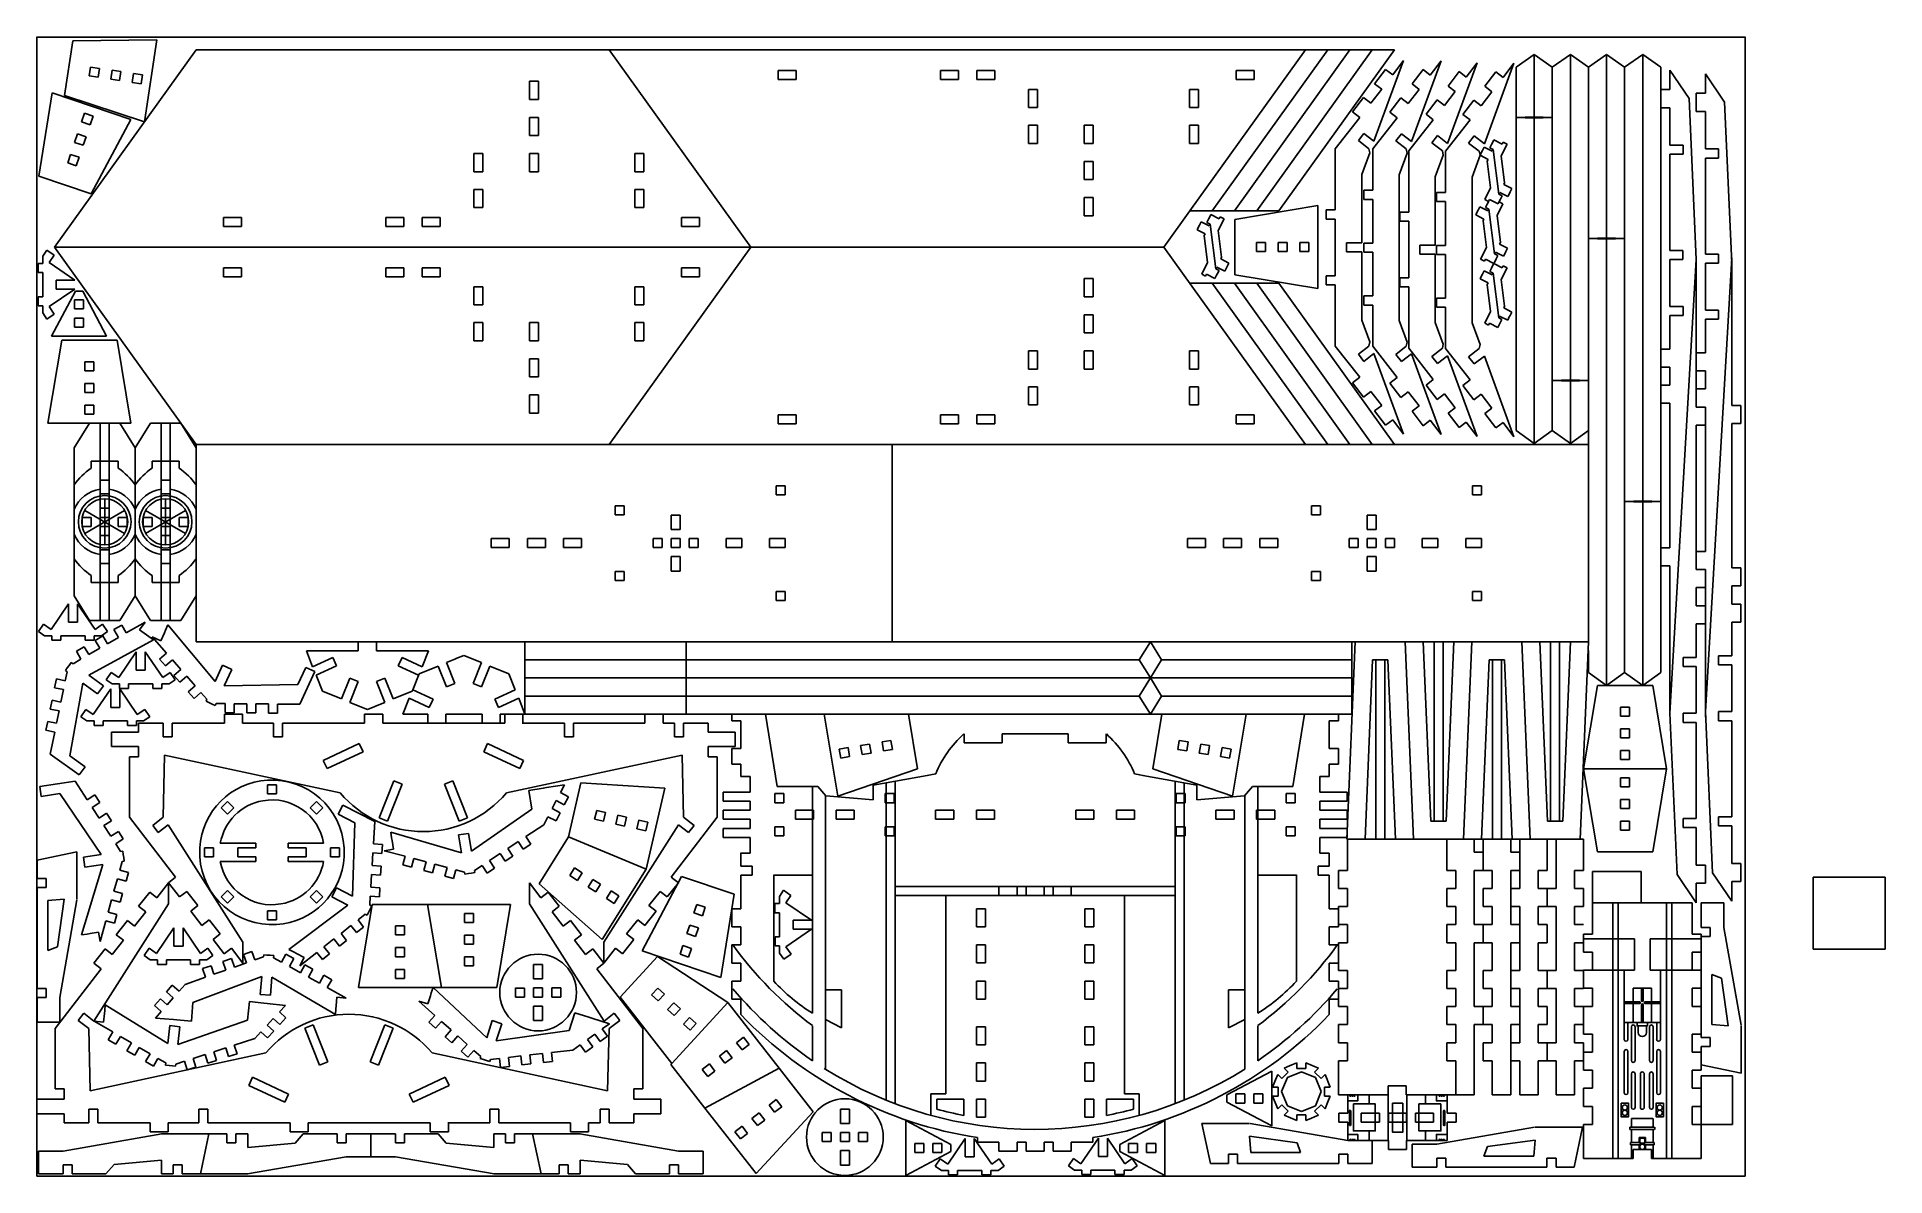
# Model space of a CAD drawing. Extents: x -2 to 647, y 1 to 401.
import ezdxf

# ---------------------------------------------------------------- set-up
doc = ezdxf.new("R2010")
doc.units = 0
doc.layers.get('0').update_dxf_attribs({"linetype": 'CONTINUOUS'})
doc.layers.add('PATTERN', color=4, linetype='CONTINUOUS')

msp = doc.modelspace()

# ---------------------------------------------------------------- linework, layer by layer
for p, q in [((-1.92, 401.07), (-1.92, 1.07)), ((-1.91, 401.02), (598.09, 401.02)), ((4.27, 327.26), (53.97, 396.55)), ((7.72, 380.49), (10.65, 399.7)), ((35.83, 371.28), (40.22, 400.11)), ((53.97, 396.55), (443.65, 396.55)), ((163.92, 396.55), (181.47, 396.55)), ((199.11, 396.55), (248.81, 327.26)), ((367.54, 396.55), (367.54, 396.55)), ((403.06, 339.96), (443.65, 396.55)), ((451.47, 396.55), (410.88, 339.96)), ((418.69, 339.96), (459.28, 396.55)), ((467.1, 396.55), (426.51, 339.96)), ((474.91, 396.55), (434.32, 339.96)), ((451.47, 396.55), (443.65, 396.55)), ((451.47, 396.55), (459.28, 396.55)), ((467.1, 396.55), (459.28, 396.55)), ((467.1, 396.55), (474.91, 396.55)), ((598.08, 401.07), (598.08, 1.07)), ((478.14, 392.81), (467.72, 364.46)), ((471.76, 389.69), (467.91, 384.64)), ((474.29, 387.76), (471.76, 389.69)), ((478.14, 392.81), (474.29, 387.76)), ((480.9, 364.37), (491.3, 392.7)), ((484.94, 389.6), (481.08, 384.56)), ((487.46, 387.68), (484.94, 389.6)), ((491.3, 392.7), (487.46, 387.68)), ((503.98, 392.01), (493.56, 363.66)), ((503.98, 392.01), (500.12, 386.96)), ((506.48, 363.58), (516.88, 391.91)), ((516.88, 391.91), (513.04, 386.88)), ((517.66, 390.41), (524.01, 394.96)), ((517.66, 372.77), (517.66, 390.41)), ((530.36, 390.41), (524.01, 394.96)), ((524.01, 258.27), (524.01, 394.96)), ((530.36, 390.41), (536.71, 394.96)), ((530.36, 262.82), (530.36, 390.41)), ((543.06, 390.41), (536.71, 394.96)), ((536.71, 258.27), (536.71, 394.96)), ((543.06, 390.41), (549.41, 394.96)), ((543.06, 382.59), (543.06, 390.41)), ((549.41, 394.96), (549.41, 330.55)), ((555.76, 390.41), (549.41, 394.96)), ((555.76, 390.41), (562.11, 394.96)), ((555.76, 177.84), (555.76, 390.41)), ((568.46, 390.41), (562.11, 394.96)), ((562.11, 394.96), (562.11, 238.23)), ((568.46, 382.59), (568.46, 390.41)), ((174.29, 385.51), (171.12, 385.51)), ((171.12, 385.51), (171.12, 379.16)), ((174.29, 379.16), (174.29, 385.51)), ((264.75, 389.27), (258.4, 389.27)), ((258.4, 389.27), (258.4, 386.1)), ((258.4, 386.1), (264.75, 386.1)), ((264.75, 386.1), (264.75, 389.27)), ((315.47, 386.1), (315.47, 389.27)), ((315.47, 389.27), (321.82, 389.27)), ((321.82, 386.1), (315.47, 386.1)), ((321.82, 389.27), (321.82, 386.1)), ((328.17, 386.1), (328.17, 389.27)), ((328.17, 389.27), (334.52, 389.27)), ((334.52, 386.1), (328.17, 386.1)), ((334.52, 389.27), (334.52, 386.1)), ((419.29, 389.27), (419.29, 386.1)), ((419.29, 389.27), (425.64, 389.27)), ((419.29, 386.1), (425.64, 386.1)), ((425.64, 389.27), (425.64, 386.1)), ((467.91, 384.64), (470.43, 382.71)), ((481.08, 384.56), (483.59, 382.61)), ((497.6, 388.89), (493.75, 383.85)), ((493.75, 383.85), (496.27, 381.92)), ((500.12, 386.96), (497.6, 388.89)), ((510.52, 388.81), (506.67, 383.76)), ((506.67, 383.76), (509.17, 381.81)), ((513.04, 386.88), (510.52, 388.81)), ((578.39, 379.47), (571.63, 389.45)), ((571.63, 382.59), (571.63, 389.45)), ((590.87, 378.16), (584.11, 388.15)), ((584.11, 381.29), (584.11, 388.15)), ((31.1, 372.11), (3.47, 381.43)), ((171.12, 379.16), (174.29, 379.16)), ((346.34, 382.62), (349.52, 382.62)), ((346.34, 376.27), (346.34, 382.62)), ((349.52, 382.62), (349.52, 376.27)), ((402.9, 382.62), (406.08, 382.62)), ((402.9, 376.27), (402.9, 382.62)), ((406.08, 382.62), (406.08, 376.27)), ((464.02, 379.78), (460.16, 374.73)), ((466.6, 377.81), (464.02, 379.78)), ((470.43, 382.71), (466.6, 377.81)), ((477.2, 379.7), (473.34, 374.65)), ((479.77, 377.72), (477.2, 379.7)), ((483.59, 382.61), (479.77, 377.72)), ((489.86, 378.98), (486, 373.94)), ((492.44, 377.01), (489.86, 378.98)), ((496.27, 381.92), (492.44, 377.01)), ((502.78, 378.9), (498.92, 373.85)), ((505.35, 376.93), (502.78, 378.9)), ((509.17, 381.81), (505.35, 376.93)), ((543.06, 330.29), (543.06, 382.59)), ((571.63, 382.59), (568.46, 382.59)), ((568.46, 382.59), (568.46, 376.24)), ((568.46, 237.97), (568.46, 382.59)), ((580.94, 322.91), (578.39, 379.47)), ((584.11, 381.29), (580.94, 381.29)), ((580.94, 381.29), (580.94, 374.94)), ((593.42, 321.61), (590.87, 378.16)), ((174.29, 372.81), (171.12, 372.81)), ((171.12, 372.81), (171.12, 366.46)), ((174.29, 366.46), (174.29, 372.81)), ((349.52, 376.27), (346.34, 376.27)), ((346.34, 370.05), (349.52, 370.05)), ((346.34, 363.7), (346.34, 370.05)), ((349.52, 370.05), (349.52, 363.7)), ((369.13, 370.05), (365.96, 370.05)), ((365.96, 370.05), (365.96, 363.7)), ((369.13, 363.7), (369.13, 370.05)), ((406.08, 376.27), (402.9, 376.27)), ((402.9, 370.05), (406.08, 370.05)), ((402.9, 363.7), (402.9, 370.05)), ((406.08, 370.05), (406.08, 363.7)), ((462.69, 372.8), (454.11, 361.83)), ((460.16, 374.73), (462.69, 372.8)), ((475.87, 372.72), (467.27, 361.73)), ((473.34, 374.65), (475.87, 372.72)), ((488.53, 372.01), (479.95, 361.04)), ((486, 373.94), (488.53, 372.01)), ((501.45, 371.93), (492.85, 360.93)), ((498.92, 373.85), (501.45, 371.93)), ((524.01, 373.04), (517.66, 372.77)), ((524.01, 372.51), (517.66, 372.77)), ((517.66, 372.77), (517.66, 262.82)), ((524.01, 373.04), (530.36, 372.77)), ((524.01, 372.51), (530.36, 372.77)), ((568.46, 376.24), (571.63, 376.24)), ((571.63, 363.03), (571.63, 376.24)), ((580.94, 374.94), (584.11, 374.94)), ((584.11, 361.73), (584.11, 374.94)), ((171.12, 366.46), (174.29, 366.46)), ((349.52, 363.7), (346.34, 363.7)), ((365.96, 363.7), (369.13, 363.7)), ((406.08, 363.7), (402.9, 363.7)), ((464.19, 367.22), (462.23, 364.72)), ((462.23, 364.72), (465.92, 361.83)), ((467.72, 364.46), (464.19, 367.22)), ((475.39, 364.61), (477.35, 367.11)), ((479.08, 361.73), (475.39, 364.61)), ((477.35, 367.11), (480.9, 364.37)), ((490.03, 366.42), (488.07, 363.92)), ((488.07, 363.92), (491.76, 361.04)), ((493.56, 363.66), (490.03, 366.42)), ((500.97, 363.82), (502.93, 366.32)), ((504.66, 360.93), (500.97, 363.82)), ((502.93, 366.32), (506.48, 363.58)), ((154.68, 360.11), (151.5, 360.11)), ((151.5, 360.11), (151.5, 353.76)), ((154.68, 353.76), (154.68, 360.11)), ((171.12, 360.11), (174.29, 360.11)), ((171.12, 353.76), (171.12, 360.11)), ((174.29, 360.11), (174.29, 353.76)), ((211.24, 360.11), (208.06, 360.11)), ((208.06, 360.11), (208.06, 353.76)), ((211.24, 353.76), (211.24, 360.11)), ((365.96, 357.35), (369.13, 357.35)), ((365.96, 351), (365.96, 357.35)), ((369.13, 357.35), (369.13, 351)), ((454.11, 361.83), (454.11, 340.31)), ((466.23, 360.39), (463.41, 352.74)), ((465.92, 361.83), (466.23, 360.39)), ((467.27, 347.23), (467.27, 361.73)), ((476.59, 352.65), (479.4, 360.31)), ((479.4, 360.31), (479.08, 361.73)), ((479.95, 361.04), (479.95, 339.52)), ((492.07, 359.6), (489.25, 351.94)), ((491.76, 361.04), (492.07, 359.6)), ((492.85, 346.43), (492.85, 360.93)), ((502.17, 351.86), (504.98, 359.51)), ((504.98, 359.51), (504.66, 360.93)), ((576.28, 363.03), (571.63, 363.03)), ((571.63, 326.09), (571.63, 359.86)), ((571.63, 359.86), (576.28, 359.86)), ((576.28, 359.86), (576.28, 363.03)), ((588.76, 361.73), (584.11, 361.73)), ((584.11, 324.78), (584.11, 358.55)), ((584.11, 358.55), (588.76, 358.55)), ((588.76, 358.55), (588.76, 361.73)), ((17.17, 346.02), (-1.25, 352.24)), ((151.5, 353.76), (154.68, 353.76)), ((174.29, 353.76), (171.12, 353.76)), ((208.06, 353.76), (211.24, 353.76)), ((369.13, 351), (365.96, 351)), ((463.41, 352.74), (463.41, 328.78)), ((476.59, 352.65), (476.59, 301.51)), ((489.25, 351.94), (489.25, 327.98)), ((502.17, 351.86), (502.17, 300.72)), ((154.68, 347.54), (151.5, 347.54)), ((151.5, 347.54), (151.5, 341.19)), ((154.68, 341.19), (154.68, 347.54)), ((211.24, 347.54), (208.06, 347.54)), ((208.06, 347.54), (208.06, 341.19)), ((211.24, 341.19), (211.24, 347.54)), ((365.96, 344.65), (369.13, 344.65)), ((365.96, 338.3), (365.96, 344.65)), ((369.13, 344.65), (369.13, 338.3)), ((467.27, 347.23), (464.14, 347.23)), ((464.14, 347.23), (464.14, 344.05)), ((464.14, 344.05), (467.27, 344.05)), ((467.27, 344.05), (467.27, 328.67)), ((467.27, 328.67), (467.27, 344.05)), ((492.85, 346.43), (489.72, 346.43)), ((489.72, 346.43), (489.72, 343.26)), ((63.56, 337.71), (69.91, 337.71)), ((63.56, 334.54), (63.56, 337.71)), ((69.91, 337.71), (69.91, 334.54)), ((126.98, 337.71), (120.63, 337.71)), ((120.63, 337.71), (120.63, 334.54)), ((126.98, 334.54), (126.98, 337.71)), ((133.33, 337.71), (133.33, 334.54)), ((139.68, 337.71), (133.33, 337.71)), ((139.68, 334.54), (139.68, 337.71)), ((151.5, 341.19), (154.68, 341.19)), ((208.06, 341.19), (211.24, 341.19)), ((224.45, 334.54), (224.45, 337.71)), ((224.45, 337.71), (230.8, 337.71)), ((230.8, 334.54), (230.8, 337.71)), ((369.13, 338.3), (365.96, 338.3)), ((393.95, 327.26), (403.06, 339.96)), ((410.88, 339.96), (403.06, 339.96)), ((410.88, 339.96), (418.69, 339.96)), ((426.51, 339.96), (418.69, 339.96)), ((426.51, 339.96), (434.32, 339.96)), ((447.99, 312.69), (447.99, 341.85)), ((450.94, 340.31), (450.93, 337.14)), ((454.11, 340.31), (450.94, 340.31)), ((479.95, 339.52), (476.77, 339.52)), ((476.77, 339.52), (476.77, 336.34)), ((489.72, 343.26), (492.85, 343.26)), ((492.85, 343.26), (492.85, 327.88)), ((492.85, 327.87), (492.85, 343.26)), ((69.91, 334.54), (63.56, 334.54)), ((120.63, 334.54), (126.98, 334.54)), ((133.33, 334.54), (139.68, 334.54)), ((224.45, 334.54), (230.8, 334.54)), ((418.82, 317.55), (418.82, 336.99)), ((450.93, 337.14), (454.11, 337.14)), ((454.11, 317.24), (454.11, 337.14)), ((476.77, 336.34), (479.95, 336.34)), ((479.95, 316.44), (479.95, 336.34)), ((0.12, 324.09), (1.58, 326.23)), ((1.58, 326.23), (4.16, 324.47)), ((53.97, 257.97), (4.27, 327.26)), ((4.27, 327.26), (393.95, 327.26)), ((172.7, 327.26), (172.7, 327.26)), ((172.7, 327.26), (172.7, 327.26)), ((199.11, 257.97), (248.81, 327.26)), ((393.95, 327.26), (443.65, 257.97)), ((463.41, 328.78), (458.02, 328.77)), ((458.02, 328.77), (458.02, 325.6)), ((463.41, 325.6), (458.02, 325.61)), ((463.41, 301.64), (463.41, 325.6)), ((467.27, 328.67), (464.14, 328.67)), ((464.14, 328.67), (464.14, 325.49)), ((464.14, 325.49), (464.14, 328.67)), ((464.14, 328.67), (467.27, 328.67)), ((464.14, 325.49), (464.14, 328.67)), ((464.14, 325.49), (467.27, 325.5)), ((467.27, 325.49), (464.14, 325.49)), ((467.27, 325.5), (467.27, 310.11)), ((467.27, 310.11), (467.27, 325.49)), ((489.25, 327.98), (483.86, 327.97)), ((483.86, 327.97), (483.86, 324.81)), ((489.25, 324.81), (483.86, 324.82)), ((489.25, 300.84), (489.25, 324.81)), ((492.85, 327.88), (489.72, 327.87)), ((489.72, 327.87), (489.72, 324.7)), ((489.72, 324.7), (489.72, 327.87)), ((489.72, 327.87), (492.85, 327.87)), ((489.72, 324.7), (489.72, 327.87)), ((492.85, 324.7), (489.72, 324.7)), ((489.72, 324.7), (492.85, 324.7)), ((492.85, 309.32), (492.85, 324.7)), ((492.85, 324.7), (492.85, 309.32)), ((549.41, 330.55), (543.06, 330.29)), ((543.06, 330.29), (549.41, 330.02)), ((543.06, 257.97), (543.06, 330.29)), ((549.41, 330.55), (555.76, 330.29)), ((555.76, 330.29), (549.41, 330.02)), ((549.41, 173.29), (549.41, 330.02)), ((576.26, 326.09), (571.63, 326.09)), ((576.26, 322.91), (576.26, 326.09)), ((588.74, 324.78), (584.11, 324.78)), ((588.74, 321.61), (588.74, 324.78)), ((0.12, 309.87), (0.12, 318.38)), ((2.36, 321.85), (4.16, 324.47)), ((69.91, 319.99), (63.56, 319.99)), ((63.56, 319.99), (63.56, 316.81)), ((69.91, 316.81), (69.91, 319.99)), ((120.63, 316.81), (120.63, 319.99)), ((120.63, 319.99), (126.98, 319.99)), ((126.98, 319.99), (126.98, 316.81)), ((133.33, 316.81), (133.33, 319.99)), ((133.33, 319.99), (139.68, 319.99)), ((139.68, 319.99), (139.68, 316.81)), ((224.45, 319.99), (224.45, 316.81)), ((224.45, 319.99), (230.8, 319.99)), ((230.8, 319.99), (230.8, 316.81)), ((571.63, 163.57), (580.94, 322.91)), ((571.63, 306.47), (571.63, 322.91)), ((571.63, 322.91), (576.26, 322.91)), ((580.94, 271.12), (580.94, 322.91)), ((584.11, 164.15), (593.42, 323.49)), ((584.11, 305.17), (584.11, 321.61)), ((584.11, 321.61), (588.74, 321.61)), ((593.42, 323.49), (593.42, 271.7)), ((14.16, 311.83), (11.62, 311.83)), ((63.56, 316.81), (69.91, 316.81)), ((126.98, 316.81), (120.63, 316.81)), ((139.68, 316.81), (133.33, 316.81)), ((151.5, 313.33), (154.68, 313.33)), ((151.5, 306.98), (151.5, 313.33)), ((154.68, 313.33), (154.68, 306.98)), ((208.06, 313.33), (211.24, 313.33)), ((208.06, 306.98), (208.06, 313.33)), ((211.24, 313.33), (211.24, 306.98)), ((224.45, 316.81), (230.8, 316.81)), ((369.13, 316.22), (365.96, 316.22)), ((365.96, 316.22), (365.96, 309.87)), ((369.13, 309.87), (369.13, 316.22)), ((410.88, 314.56), (403.06, 314.56)), ((410.88, 314.56), (451.47, 257.97)), ((418.69, 314.56), (410.88, 314.56)), ((459.28, 257.97), (418.69, 314.56)), ((418.69, 314.56), (426.51, 314.56)), ((426.51, 314.56), (467.1, 257.97)), ((426.51, 314.56), (434.32, 314.56)), ((474.91, 257.97), (434.32, 314.56)), ((450.94, 314.06), (450.93, 317.24)), ((450.93, 317.24), (454.11, 317.24)), ((454.11, 314.06), (450.94, 314.06)), ((454.11, 292.54), (454.11, 314.06)), ((476.77, 313.27), (476.77, 316.44)), ((476.77, 316.44), (479.95, 316.44)), ((479.95, 313.27), (476.77, 313.27)), ((479.95, 291.75), (479.95, 313.27)), ((2.36, 306.4), (4.16, 303.78)), ((154.68, 306.98), (151.5, 306.98)), ((211.24, 306.98), (208.06, 306.98)), ((365.96, 309.87), (369.13, 309.87)), ((464.14, 306.94), (464.14, 310.11)), ((464.14, 310.11), (467.27, 310.11)), ((467.27, 306.94), (464.14, 306.94)), ((467.27, 306.94), (467.27, 292.44)), ((489.72, 306.14), (489.72, 309.32)), ((489.72, 309.32), (492.85, 309.32)), ((492.85, 306.14), (489.72, 306.14)), ((492.85, 306.14), (492.85, 291.64)), ((576.28, 306.47), (571.63, 306.47)), ((576.28, 303.3), (576.28, 306.47)), ((588.76, 305.17), (584.11, 305.17)), ((588.76, 301.99), (588.76, 305.17)), ((0.12, 304.15), (1.58, 302.01)), ((1.58, 302.01), (4.16, 303.78)), ((151.5, 300.76), (154.68, 300.76)), ((151.5, 294.41), (151.5, 300.76)), ((154.68, 300.76), (154.68, 294.41)), ((174.29, 300.76), (171.12, 300.76)), ((171.12, 300.76), (171.12, 294.41)), ((174.29, 294.41), (174.29, 300.76)), ((208.06, 300.76), (211.24, 300.76)), ((208.06, 294.41), (208.06, 300.76)), ((211.24, 300.76), (211.24, 294.41)), ((369.13, 303.52), (365.96, 303.52)), ((365.96, 303.52), (365.96, 297.17)), ((369.13, 297.17), (369.13, 303.52)), ((466.23, 293.98), (463.41, 301.64)), ((476.59, 301.51), (479.4, 293.86)), ((492.07, 293.19), (489.25, 300.84)), ((502.17, 300.72), (504.98, 293.06)), ((571.63, 291.48), (571.63, 303.3)), ((571.63, 303.3), (576.28, 303.3)), ((584.11, 290.17), (584.11, 301.99)), ((584.11, 301.99), (588.76, 301.99)), ((22.55, 296.03), (3.24, 296.03)), ((6.79, 294.61), (26.23, 294.61)), ((154.68, 294.41), (151.5, 294.41)), ((171.12, 294.41), (174.29, 294.41)), ((211.24, 294.41), (208.06, 294.41)), ((365.96, 297.17), (369.13, 297.17)), ((462.69, 281.57), (454.11, 292.54)), ((462.23, 289.66), (465.92, 292.54)), ((465.92, 292.54), (466.23, 293.98)), ((475.87, 281.44), (467.27, 292.44)), ((479.08, 292.44), (475.39, 289.55)), ((479.4, 293.86), (479.08, 292.44)), ((491.76, 291.75), (492.07, 293.19)), ((504.98, 293.06), (504.66, 291.64)), ((171.12, 288.06), (174.29, 288.06)), ((171.12, 281.71), (171.12, 288.06)), ((174.29, 288.06), (174.29, 281.71)), ((349.52, 290.82), (346.34, 290.82)), ((346.34, 290.82), (346.34, 284.47)), ((349.52, 284.47), (349.52, 290.82)), ((365.96, 290.82), (369.13, 290.82)), ((365.96, 284.47), (365.96, 290.82)), ((369.13, 290.82), (369.13, 284.47)), ((406.08, 290.82), (402.9, 290.82)), ((402.9, 290.82), (402.9, 284.47)), ((406.08, 284.47), (406.08, 290.82)), ((464.19, 287.16), (462.23, 289.66)), ((467.72, 289.92), (464.19, 287.16)), ((478.14, 261.57), (467.72, 289.92)), ((475.39, 289.55), (477.35, 287.05)), ((477.35, 287.05), (480.9, 289.79)), ((488.53, 280.78), (479.95, 291.75)), ((480.9, 289.79), (491.3, 261.46)), ((488.07, 288.86), (491.76, 291.75)), ((490.03, 286.36), (488.07, 288.86)), ((493.56, 289.13), (490.03, 286.36)), ((501.45, 280.65), (492.85, 291.64)), ((503.98, 260.78), (493.56, 289.13)), ((504.66, 291.64), (500.97, 288.76)), ((500.97, 288.76), (502.93, 286.26)), ((502.93, 286.26), (506.48, 289)), ((506.48, 289), (516.88, 260.67)), ((568.46, 285.13), (568.46, 291.48)), ((568.46, 291.48), (571.63, 291.48)), ((580.94, 290.17), (584.11, 290.17)), ((174.29, 281.71), (171.12, 281.71)), ((346.34, 284.47), (349.52, 284.47)), ((369.13, 284.47), (365.96, 284.47)), ((402.9, 284.47), (406.08, 284.47)), ((460.16, 279.64), (462.69, 281.57)), ((464.02, 274.6), (460.16, 279.64)), ((473.34, 279.52), (475.87, 281.44)), ((477.2, 274.47), (473.34, 279.52)), ((486, 278.85), (488.53, 280.78)), ((498.92, 278.72), (501.45, 280.65)), ((536.71, 280.71), (530.36, 280.46)), ((536.71, 280.19), (530.36, 280.46)), ((536.71, 280.71), (543.06, 280.46)), ((536.71, 280.19), (543.06, 280.46)), ((571.63, 285.13), (568.46, 285.13)), ((571.63, 278.78), (571.63, 285.13)), ((584.11, 283.82), (580.94, 283.82)), ((584.11, 277.47), (584.11, 283.82)), ((171.12, 275.36), (174.29, 275.36)), ((171.12, 269.01), (171.12, 275.36)), ((174.29, 275.36), (174.29, 269.01)), ((349.52, 278.25), (346.34, 278.25)), ((346.34, 278.25), (346.34, 271.9)), ((349.52, 271.9), (349.52, 278.25)), ((406.08, 278.25), (402.9, 278.25)), ((402.9, 278.25), (402.9, 271.9)), ((406.08, 271.9), (406.08, 278.25)), ((466.6, 276.57), (464.02, 274.6)), ((470.43, 271.66), (466.6, 276.57)), ((479.77, 276.44), (477.2, 274.47)), ((483.59, 271.56), (479.77, 276.44)), ((489.86, 273.8), (486, 278.85)), ((492.44, 275.77), (489.86, 273.8)), ((496.27, 270.87), (492.44, 275.77)), ((502.78, 273.67), (498.92, 278.72)), ((505.35, 275.65), (502.78, 273.67)), ((509.17, 270.76), (505.35, 275.65)), ((568.46, 272.43), (568.46, 278.78)), ((568.46, 278.78), (571.63, 278.78)), ((580.94, 277.47), (584.11, 277.47)), ((174.29, 269.01), (171.12, 269.01)), ((258.4, 268.42), (264.75, 268.42)), ((258.4, 265.25), (258.4, 268.42)), ((264.75, 268.42), (264.75, 265.25)), ((321.82, 268.42), (315.47, 268.42)), ((315.47, 268.42), (315.47, 265.25)), ((321.82, 265.25), (321.82, 268.42)), ((328.17, 268.42), (328.17, 265.25)), ((334.52, 268.42), (328.17, 268.42)), ((334.52, 265.25), (334.52, 268.42)), ((346.34, 271.9), (349.52, 271.9)), ((402.9, 271.9), (406.08, 271.9)), ((419.29, 265.25), (419.29, 268.42)), ((419.29, 268.42), (425.64, 268.42)), ((425.64, 265.25), (425.64, 268.42)), ((467.91, 269.74), (470.43, 271.66)), ((471.76, 264.69), (467.91, 269.74)), ((474.29, 266.62), (471.76, 264.69)), ((478.14, 261.57), (474.29, 266.62)), ((481.08, 269.61), (483.59, 271.56)), ((484.94, 264.56), (481.08, 269.61)), ((487.46, 266.49), (484.94, 264.56)), ((491.3, 261.46), (487.46, 266.49)), ((493.75, 268.94), (496.27, 270.87)), ((497.6, 263.89), (493.75, 268.94)), ((506.67, 268.81), (509.17, 270.76)), ((510.52, 263.77), (506.67, 268.81)), ((571.63, 272.43), (568.46, 272.43)), ((571.63, 221.71), (571.63, 272.43)), ((584.11, 271.12), (580.94, 271.12)), ((580.94, 271.12), (584.11, 271.12)), ((584.11, 220.4), (584.11, 271.12)), ((584.11, 271.12), (584.11, 264.77)), ((593.42, 271.7), (596.59, 271.7)), ((596.59, 271.7), (596.59, 265.35)), ((1.93, 265.43), (31.09, 265.43)), ((11.16, 256.77), (16.51, 265.43)), ((27.22, 265.43), (32.57, 256.77)), ((32.57, 256.77), (37.92, 265.43)), ((37.92, 265.43), (48.62, 265.43)), ((48.62, 265.43), (53.97, 256.77)), ((264.75, 265.25), (258.4, 265.25)), ((315.47, 265.25), (321.82, 265.25)), ((328.17, 265.25), (334.52, 265.25)), ((419.29, 265.25), (425.64, 265.25)), ((500.12, 265.82), (497.6, 263.89)), ((503.98, 260.78), (500.12, 265.82)), ((513.04, 265.69), (510.52, 263.77)), ((516.88, 260.67), (513.04, 265.69)), ((517.66, 262.82), (524.01, 258.27)), ((530.36, 262.82), (524.01, 258.27)), ((530.36, 262.82), (536.71, 258.27)), ((543.06, 262.82), (536.71, 258.27)), ((580.94, 264.77), (580.94, 214.05)), ((584.11, 264.77), (580.94, 264.77)), ((593.42, 265.35), (593.42, 214.63)), ((596.59, 265.35), (593.42, 265.35)), ((11.16, 230.79), (11.16, 256.77)), ((32.57, 230.79), (32.57, 256.77)), ((53.97, 256.77), (53.97, 257.97)), ((53.97, 257.97), (443.65, 257.97)), ((53.97, 230.79), (53.97, 256.77)), ((298.52, 257.97), (298.52, 188.68)), ((443.65, 257.97), (543.06, 257.97)), ((543.06, 257.97), (543.06, 188.68)), ((23.45, 240.63), (20.28, 240.63)), ((20.28, 240.63), (20.28, 235.55)), ((23.45, 240.63), (23.45, 235.55)), ((44.86, 240.63), (41.68, 240.63)), ((41.68, 240.63), (41.68, 235.55)), ((44.86, 240.63), (44.86, 235.55)), ((257.76, 243.42), (257.76, 240.24)), ((260.94, 243.42), (257.76, 243.42)), ((257.76, 240.24), (260.94, 240.24)), ((260.94, 240.24), (260.94, 243.42)), ((502.3, 243.42), (502.3, 240.24)), ((505.48, 243.42), (502.3, 243.42)), ((502.3, 240.24), (505.48, 240.24)), ((505.48, 240.24), (505.48, 243.42)), ((20.28, 235.55), (23.45, 235.55)), ((41.68, 235.55), (44.86, 235.55)), ((201.2, 236.45), (204.34, 236.45)), ((201.2, 233.28), (201.2, 236.45)), ((204.34, 236.45), (204.34, 233.28)), ((445.74, 236.45), (448.88, 236.45)), ((445.74, 233.28), (445.74, 236.45)), ((448.88, 236.45), (448.88, 233.28)), ((555.76, 237.97), (562.11, 238.23)), ((562.11, 237.7), (555.76, 237.97)), ((568.46, 237.97), (562.11, 238.23)), ((562.11, 237.7), (568.46, 237.97)), ((562.11, 173.29), (562.11, 237.7)), ((568.46, 237.97), (568.46, 185.66)), ((11.16, 230.79), (11.16, 204.8)), ((13.93, 232.37), (17.1, 232.38)), ((13.93, 229.2), (13.93, 232.38)), ((17.11, 229.2), (13.93, 229.2)), ((17.1, 232.38), (17.11, 229.2)), ((20.28, 232.38), (23.45, 232.38)), ((20.28, 232.38), (20.28, 229.2)), ((23.45, 229.2), (20.28, 229.2)), ((23.45, 232.38), (23.45, 229.2)), ((26.63, 232.38), (29.8, 232.38)), ((26.63, 229.2), (26.63, 232.38)), ((29.8, 229.2), (26.63, 229.2)), ((29.8, 232.38), (29.8, 229.2)), ((32.57, 230.79), (32.57, 204.8)), ((35.33, 229.2), (35.33, 232.38)), ((38.51, 229.2), (35.33, 229.2)), ((35.34, 232.37), (38.51, 232.38)), ((38.51, 232.38), (38.51, 229.2)), ((41.68, 232.38), (44.86, 232.38)), ((41.68, 232.38), (41.68, 229.2)), ((44.86, 229.2), (41.68, 229.2)), ((44.86, 232.38), (44.86, 229.2)), ((48.03, 232.38), (51.21, 232.38)), ((48.03, 229.2), (48.03, 232.38)), ((51.21, 229.2), (48.03, 229.2)), ((51.21, 232.38), (51.21, 229.2)), ((53.97, 230.79), (53.97, 204.8)), ((204.34, 233.28), (201.2, 233.28)), ((220.82, 233.17), (220.82, 228.09)), ((223.99, 233.17), (220.82, 233.17)), ((220.82, 228.09), (223.99, 228.09)), ((223.99, 228.09), (223.99, 233.17)), ((448.88, 233.28), (445.74, 233.28)), ((465.36, 233.17), (465.36, 228.09)), ((468.53, 233.17), (465.36, 233.17)), ((465.36, 228.09), (468.53, 228.09)), ((468.53, 228.09), (468.53, 233.17)), ((20.28, 226.03), (23.45, 226.03)), ((20.28, 226.03), (20.28, 220.95)), ((23.45, 220.95), (20.28, 220.95)), ((23.45, 226.03), (23.45, 220.95)), ((41.68, 226.03), (44.86, 226.03)), ((41.68, 226.03), (41.68, 220.95)), ((44.86, 220.95), (41.68, 220.95)), ((44.86, 226.03), (44.86, 220.95)), ((164, 224.92), (157.65, 224.92)), ((157.65, 221.74), (157.65, 224.92)), ((157.65, 221.74), (164, 221.74)), ((164, 221.74), (164, 224.92)), ((170.35, 224.92), (170.35, 221.74)), ((176.7, 224.92), (170.35, 224.92)), ((170.35, 221.74), (176.7, 221.74)), ((176.7, 221.74), (176.7, 224.92)), ((183.05, 224.92), (189.4, 224.92)), ((183.05, 221.74), (183.05, 224.92)), ((189.4, 221.74), (183.05, 221.74)), ((189.4, 224.92), (189.4, 221.74)), ((214.47, 221.74), (214.47, 224.92)), ((214.47, 224.91), (217.64, 224.91)), ((217.65, 221.74), (214.47, 221.74)), ((217.64, 224.91), (217.65, 221.74)), ((220.82, 221.74), (220.82, 224.92)), ((220.82, 224.92), (223.99, 224.92)), ((223.99, 221.74), (220.82, 221.74)), ((223.99, 224.92), (223.99, 221.74)), ((227.17, 224.92), (230.34, 224.92)), ((227.17, 221.74), (227.17, 224.92)), ((230.34, 221.74), (227.17, 221.74)), ((230.34, 224.92), (230.34, 221.74)), ((240.13, 224.92), (245.63, 224.92)), ((240.13, 221.74), (240.13, 224.92)), ((245.63, 221.74), (240.13, 221.74)), ((245.63, 224.92), (245.63, 221.74)), ((255.44, 221.74), (255.44, 224.92)), ((255.44, 224.92), (260.94, 224.92)), ((260.94, 221.74), (255.44, 221.74)), ((260.94, 224.92), (260.94, 221.74)), ((408.54, 224.92), (402.19, 224.92)), ((402.19, 221.74), (402.19, 224.92)), ((402.19, 221.74), (408.54, 221.74)), ((408.54, 221.74), (408.54, 224.92)), ((414.89, 224.92), (414.89, 221.74)), ((421.24, 224.92), (414.89, 224.92)), ((414.89, 221.74), (421.24, 221.74)), ((421.24, 221.74), (421.24, 224.92)), ((427.59, 224.92), (433.94, 224.92)), ((427.59, 221.74), (427.59, 224.92)), ((433.94, 221.74), (427.59, 221.74)), ((433.94, 224.92), (433.94, 221.74)), ((459.01, 221.74), (459.01, 224.92)), ((459.01, 224.91), (462.19, 224.91)), ((462.19, 221.74), (459.01, 221.74)), ((462.19, 224.91), (462.19, 221.74)), ((465.36, 221.74), (465.36, 224.92)), ((465.36, 224.92), (468.53, 224.92)), ((468.53, 221.74), (465.36, 221.74)), ((468.53, 224.92), (468.53, 221.74)), ((471.71, 224.92), (474.88, 224.92)), ((471.71, 221.74), (471.71, 224.92)), ((474.88, 221.74), (471.71, 221.74)), ((474.88, 224.92), (474.88, 221.74)), ((484.67, 224.92), (490.17, 224.92)), ((484.67, 221.74), (484.67, 224.92)), ((490.17, 221.74), (484.67, 221.74)), ((490.17, 224.92), (490.17, 221.74)), ((499.98, 221.74), (499.98, 224.92)), ((499.98, 224.92), (505.48, 224.92)), ((505.48, 221.74), (499.98, 221.74)), ((505.48, 224.92), (505.48, 221.74)), ((568.46, 215.36), (568.46, 221.71)), ((568.46, 221.71), (571.63, 221.71)), ((220.82, 218.57), (223.99, 218.57)), ((220.82, 213.49), (220.82, 218.57)), ((223.99, 218.57), (223.99, 213.49)), ((465.36, 218.57), (468.53, 218.57)), ((465.36, 213.49), (465.36, 218.57)), ((468.53, 218.57), (468.53, 213.49)), ((571.63, 215.36), (568.46, 215.36)), ((571.63, 163.57), (571.63, 215.36)), ((580.94, 220.4), (584.11, 220.4)), ((593.42, 214.63), (596.59, 214.63)), ((596.59, 214.63), (596.59, 208.28)), ((201.2, 213.37), (204.34, 213.37)), ((201.2, 210.2), (201.2, 213.37)), ((204.34, 210.2), (201.2, 210.2)), ((204.34, 213.37), (204.34, 210.2)), ((223.99, 213.49), (220.82, 213.49)), ((445.74, 213.37), (448.88, 213.37)), ((445.74, 210.2), (445.74, 213.37)), ((448.88, 210.2), (445.74, 210.2)), ((448.88, 213.37), (448.88, 210.2)), ((468.53, 213.49), (465.36, 213.49)), ((584.11, 214.05), (580.94, 214.05)), ((580.94, 214.05), (584.11, 214.05)), ((584.11, 162.26), (584.11, 214.05)), ((596.59, 208.28), (593.42, 208.28)), ((593.42, 208.28), (593.42, 201.93)), ((11.16, 204.8), (16.51, 196.14)), ((27.22, 196.14), (32.57, 204.8)), ((32.57, 204.8), (37.92, 196.14)), ((48.62, 196.14), (53.97, 204.8)), ((53.97, 188.68), (53.97, 204.8)), ((257.76, 206.3), (257.76, 203.13)), ((260.94, 206.3), (257.76, 206.3)), ((257.76, 203.13), (260.93, 203.13)), ((260.93, 203.13), (260.94, 206.3)), ((502.3, 206.3), (502.3, 203.13)), ((505.48, 206.3), (502.3, 206.3)), ((502.3, 203.13), (505.47, 203.13)), ((505.47, 203.13), (505.48, 206.3)), ((584.11, 207.7), (580.94, 207.7)), ((580.94, 207.7), (580.94, 201.35)), ((580.94, 201.35), (584.11, 201.35)), ((593.42, 201.93), (596.59, 201.93)), ((596.59, 201.93), (596.59, 195.58)), ((-1.37, 192.25), (0.4, 194.82)), ((3.02, 193.03), (0.4, 194.82)), ((16.51, 196.14), (27.22, 196.14)), ((18.47, 193.03), (21.09, 194.82)), ((22.85, 192.25), (21.09, 194.82)), ((37.92, 196.14), (48.62, 196.14)), ((584.11, 195), (580.94, 195)), ((580.94, 195), (580.94, 183.18)), ((596.59, 195.58), (593.42, 195.58)), ((593.42, 195.58), (593.42, 183.76)), ((0.77, 190.78), (-1.37, 192.25)), ((15, 190.78), (6.49, 190.78)), ((20.71, 190.78), (22.85, 192.25)), ((53.97, 188.68), (169.5, 188.68)), ((226.09, 188.68), (169.5, 188.68)), ((169.5, 188.68), (169.5, 163.28)), ((226.09, 163.28), (226.09, 188.68)), ((459.93, 188.68), (226.09, 188.68)), ((385.24, 182.33), (389.17, 188.68)), ((393.09, 182.33), (389.17, 188.68)), ((458.23, 119.39), (461.15, 188.68)), ((459.93, 188.68), (543.06, 188.68)), ((459.93, 163.28), (459.93, 188.68)), ((478.7, 188.68), (481.63, 119.39)), ((499.18, 119.39), (502.1, 188.68)), ((519.65, 188.68), (522.59, 119.39)), ((540.12, 119.39), (543.06, 188.68)), ((110.96, 185.51), (92.7, 185.51)), ((135.57, 185.51), (117.31, 185.51)), ((169.5, 182.33), (226.09, 182.33)), ((385.24, 182.33), (226.09, 182.33)), ((385.24, 182.33), (389.17, 175.98)), ((389.17, 175.98), (393.09, 182.33)), ((393.09, 182.33), (459.93, 182.33)), ((543.06, 185.66), (543.06, 177.84)), ((568.46, 185.66), (568.46, 177.84)), ((580.94, 183.18), (576.3, 183.18)), ((576.3, 183.18), (576.3, 180.01)), ((593.42, 183.76), (588.78, 183.76)), ((588.78, 183.76), (588.78, 180.59)), ((22.42, 175.37), (24.18, 177.94)), ((24.55, 173.9), (22.42, 175.37)), ((26.8, 176.15), (24.18, 177.94)), ((42.25, 176.15), (44.87, 177.94)), ((44.49, 173.9), (46.63, 175.37)), ((46.63, 175.37), (44.87, 177.94)), ((95.71, 178.19), (90.47, 166.75)), ((226.09, 175.98), (169.5, 175.98)), ((389.17, 175.98), (226.09, 175.98)), ((385.24, 169.63), (389.17, 175.98)), ((389.17, 175.98), (459.93, 175.98)), ((393.09, 169.63), (389.17, 175.98)), ((543.06, 177.84), (549.41, 173.29)), ((555.76, 177.84), (549.41, 173.29)), ((555.76, 177.84), (562.11, 173.29)), ((568.46, 177.84), (562.11, 173.29)), ((576.3, 180.01), (580.94, 180.01)), ((580.94, 180.01), (580.94, 163.57)), ((588.78, 180.59), (593.42, 180.59)), ((593.42, 180.59), (593.42, 164.15)), ((38.78, 173.9), (30.27, 173.9)), ((129.85, 171.38), (130.05, 171.85)), ((169.5, 169.63), (226.09, 169.63)), ((385.24, 169.63), (226.09, 169.63)), ((385.24, 169.63), (389.17, 163.28)), ((389.17, 163.28), (393.09, 169.63)), ((393.09, 169.63), (459.93, 169.63)), ((546.19, 173.29), (565.63, 173.29)), ((13.48, 162.36), (15.24, 164.94)), ((15.62, 160.9), (13.48, 162.36)), ((17.86, 163.15), (15.24, 164.94)), ((33.31, 163.15), (35.93, 164.94)), ((35.55, 160.9), (37.69, 162.36)), ((37.69, 162.36), (35.93, 164.94)), ((63.96, 160.11), (63.96, 163.28)), ((63.96, 163.28), (70.31, 163.28)), ((70.31, 163.28), (70.31, 160.11)), ((113.18, 160.11), (113.18, 163.28)), ((113.18, 163.28), (119.53, 163.28)), ((119.53, 163.28), (119.53, 160.11)), ((126.63, 163.28), (135.36, 163.28)), ((141.71, 163.28), (154.41, 163.28)), ((162.41, 163.28), (160.76, 163.28)), ((162.41, 163.28), (162.41, 160.11)), ((211.63, 163.28), (168.76, 163.28)), ((168.76, 163.28), (168.76, 160.11)), ((211.63, 163.28), (211.63, 160.11)), ((217.98, 163.28), (226.09, 163.28)), ((217.98, 163.28), (217.98, 160.11)), ((226.09, 163.28), (242.92, 163.28)), ((242.17, 160.95), (242.17, 163.28)), ((254.03, 163.28), (242.17, 163.28)), ((254.03, 163.28), (274.6, 163.27)), ((254.03, 163.28), (258.13, 137.9)), ((258.13, 137.9), (254.03, 163.28)), ((279.41, 134.51), (274.6, 163.27)), ((307.38, 144.11), (304.18, 163.28)), ((304.18, 163.28), (393.2, 163.28)), ((389.99, 144.11), (393.2, 163.28)), ((417.97, 134.51), (422.77, 163.27)), ((422.77, 163.27), (443.34, 163.28)), ((443.34, 163.28), (439.24, 137.9)), ((439.24, 137.9), (443.34, 163.28)), ((443.34, 163.28), (455.21, 163.28)), ((455.21, 163.28), (459.93, 163.28)), ((455.21, 160.95), (455.21, 163.28)), ((571.63, 163.57), (574.18, 107.01)), ((580.94, 163.57), (576.32, 163.57)), ((576.32, 163.57), (576.32, 160.39)), ((584.11, 164.15), (586.66, 107.59)), ((593.42, 164.15), (588.79, 164.15)), ((588.79, 164.15), (588.79, 160.97)), ((29.84, 160.9), (21.33, 160.9)), ((24.25, 151.85), (24.25, 156.93)), ((24.25, 156.93), (33.77, 156.93)), ((33.77, 156.93), (33.77, 160.11)), ((33.77, 160.11), (42.41, 160.11)), ((42.41, 160.11), (42.41, 155.35)), ((45.58, 155.35), (45.58, 160.11)), ((45.58, 160.11), (63.96, 160.11)), ((70.31, 160.11), (81.11, 160.11)), ((81.11, 160.11), (81.11, 155.35)), ((84.28, 155.35), (84.28, 160.11)), ((84.28, 160.11), (113.18, 160.11)), ((119.53, 160.11), (162.41, 160.11)), ((183.34, 160.11), (168.54, 160.11)), ((183.34, 155.35), (183.34, 160.11)), ((211.63, 160.11), (186.52, 160.11)), ((186.52, 160.11), (186.52, 155.35)), ((222.04, 160.11), (217.98, 160.11)), ((222.04, 155.35), (222.04, 160.11)), ((233.86, 160.11), (225.22, 160.11)), ((225.22, 160.11), (225.22, 155.35)), ((233.86, 156.93), (233.86, 160.11)), ((243.38, 156.93), (233.86, 156.93)), ((243.38, 156.93), (233.86, 156.93)), ((243.38, 151.85), (243.38, 156.93)), ((245.34, 151.85), (245.34, 160.95)), ((337.07, 156.32), (360.31, 156.32)), ((452.03, 151.15), (452.03, 160.95)), ((576.32, 160.39), (580.94, 160.39)), ((580.94, 160.39), (580.94, 126.62)), ((588.79, 160.97), (593.42, 160.97)), ((593.42, 160.97), (593.42, 127.2)), ((33.77, 151.85), (24.25, 151.85)), ((33.77, 148.23), (33.77, 151.85)), ((33.77, 148.23), (33.77, 151.85)), ((42.41, 155.35), (45.58, 155.35)), ((81.11, 155.35), (84.28, 155.35)), ((98.61, 147.03), (111.27, 152.94)), ((112.62, 150.06), (99.96, 144.16)), ((111.27, 152.94), (112.62, 150.06)), ((156.35, 152.94), (155.01, 150.06)), ((155.01, 150.06), (167.67, 144.16)), ((169.02, 147.03), (156.35, 152.94)), ((186.52, 155.35), (183.34, 155.35)), ((225.22, 155.35), (222.04, 155.35)), ((233.86, 148.23), (233.86, 151.85)), ((233.86, 151.85), (243.38, 151.85)), ((242.17, 145.65), (242.17, 151.15)), ((245.34, 151.15), (245.34, 151.85)), ((455.21, 145.65), (455.21, 151.15)), ((12.93, 141.9), (2.72, 149.26)), ((30.6, 148.23), (30.6, 127.05)), ((30.6, 148.23), (33.77, 148.23)), ((30.6, 137.44), (30.6, 145.68)), ((30.6, 137.44), (30.6, 145.68)), ((42.41, 127.05), (42.93, 148.9)), ((104.63, 135.61), (42.93, 148.9)), ((99.96, 144.16), (98.61, 147.03)), ((163, 135.61), (224.7, 148.9)), ((167.67, 144.16), (169.02, 147.03)), ((225.22, 127.05), (224.7, 148.9)), ((233.86, 148.23), (237.03, 148.23)), ((237.03, 148.23), (237.03, 127.05)), ((237.03, 137.44), (237.03, 145.68)), ((237.03, 137.44), (237.03, 145.68)), ((245.34, 141.39), (245.34, 145.65)), ((452.03, 141.39), (452.03, 145.65)), ((541.33, 144.11), (570.49, 144.11)), ((-0.95, 137.89), (11.5, 139.79)), ((123.43, 139.86), (118.27, 126.87)), ((121.22, 125.7), (126.38, 138.68)), ((126.38, 138.68), (123.43, 139.86)), ((141.25, 138.68), (144.2, 139.86)), ((146.41, 125.7), (141.25, 138.68)), ((144.2, 139.86), (149.36, 126.87)), ((184.75, 120.18), (189.13, 139.12)), ((212.08, 108.86), (218.65, 137.27)), ((248.65, 141.39), (245.34, 141.39)), ((248.65, 135.86), (248.65, 141.39)), ((272.34, 137.9), (258.13, 137.9)), ((272.34, 137.9), (275.2, 134.62)), ((291.84, 138.38), (291.84, 133.12)), ((405.54, 138.38), (405.54, 133.12)), ((425.04, 137.9), (422.18, 134.62)), ((425.04, 137.9), (439.24, 137.9)), ((448.73, 135.86), (448.73, 141.39)), ((448.73, 141.39), (452.03, 141.39)), ((105.55, 131.35), (116.72, 125.54)), ((239.12, 132.69), (239.12, 135.86)), ((239.12, 135.86), (248.65, 135.86)), ((248.65, 132.69), (239.12, 132.69)), ((248.65, 129.51), (248.65, 132.69)), ((275.2, 134.62), (291.84, 133.12)), ((422.18, 134.62), (405.54, 133.12)), ((458.25, 135.86), (448.73, 135.86)), ((448.73, 129.51), (448.73, 132.69)), ((448.73, 132.69), (458.25, 132.69)), ((458.25, 132.69), (458.25, 135.86)), ((46.74, 106.04), (30.6, 127.05)), ((42.41, 127.05), (38.72, 124.17)), ((38.72, 124.17), (40.67, 121.67)), ((40.67, 121.67), (44.21, 124.43)), ((44.21, 124.43), (70.4, 83.18)), ((121.22, 125.7), (118.27, 126.87)), ((146.41, 125.7), (149.36, 126.87)), ((223.42, 124.43), (197.23, 83.18)), ((220.89, 106.04), (237.03, 127.05)), ((226.96, 121.67), (223.42, 124.43)), ((225.22, 127.05), (228.91, 124.17)), ((228.91, 124.17), (226.96, 121.67)), ((239.12, 126.34), (239.12, 129.51)), ((239.12, 129.51), (248.65, 129.51)), ((248.65, 126.34), (239.12, 126.34)), ((248.65, 123.16), (248.65, 126.34)), ((458.25, 129.51), (448.73, 129.51)), ((448.73, 123.16), (448.73, 126.34)), ((448.73, 126.34), (458.25, 126.34)), ((458.25, 126.34), (458.25, 129.51)), ((580.94, 126.62), (576.3, 126.62)), ((576.3, 126.62), (576.3, 123.45)), ((576.3, 123.45), (580.94, 123.45)), ((580.94, 123.45), (580.94, 110.24)), ((593.42, 127.2), (588.78, 127.2)), ((588.78, 127.2), (588.78, 124.03)), ((588.78, 124.03), (593.42, 124.03)), ((593.42, 124.03), (593.42, 110.82)), ((174.46, 103.68), (184.75, 120.18)), ((239.12, 119.99), (239.12, 123.16)), ((239.12, 123.16), (248.65, 123.16)), ((248.65, 119.99), (239.12, 119.99)), ((248.65, 114.46), (248.65, 119.99)), ((458.25, 123.16), (448.73, 123.16)), ((448.73, 114.46), (448.73, 119.99)), ((448.73, 119.99), (458.25, 119.99)), ((458.23, 119.39), (541.34, 119.39)), ((458.25, 119.99), (458.25, 123.16)), ((458.38, 114.75), (458.38, 119.39)), ((493.3, 119.39), (493.3, 108.4)), ((502.93, 114.76), (502.93, 119.39)), ((506.1, 119.39), (506.1, 114.75)), ((515.73, 114.76), (515.73, 119.39)), ((518.9, 119.39), (518.9, 102.06)), ((528.53, 108.4), (528.53, 119.39)), ((538.16, 119.39), (531.71, 119.39)), ((531.71, 119.39), (531.71, 102.06)), ((541.34, 108.4), (541.34, 119.39)), ((-1.9, 111.95), (12.14, 114.94)), ((-1.9, 105.6), (-1.9, 111.95)), ((12.14, 98.29), (12.14, 114.94)), ((245.34, 109.9), (245.34, 114.54)), ((245.34, 114.46), (248.65, 114.46)), ((452.03, 114.46), (448.73, 114.46)), ((452.03, 114.46), (452.03, 109.9)), ((458.38, 108.4), (458.38, 114.75)), ((493.3, 108.4), (493.3, 114.75)), ((502.93, 114.76), (506.1, 114.76)), ((506.1, 114.76), (506.1, 108.41)), ((515.73, 114.76), (518.9, 114.76)), ((528.53, 108.4), (528.53, 114.75)), ((541.34, 108.4), (541.34, 114.75)), ((546.19, 114.94), (565.63, 114.94)), ((596.59, 110.82), (593.42, 110.82)), ((596.59, 104.47), (596.59, 110.82)), ((1.27, 105.6), (-1.9, 105.6)), ((1.27, 102.43), (1.27, 105.6)), ((40.21, 98.82), (44.25, 104.07)), ((44.25, 104.07), (46.74, 106.04)), ((44.25, 104.07), (44.25, 96.71)), ((48.17, 99.08), (44.25, 104.07)), ((175.11, 98.82), (171.07, 104.07)), ((171.07, 104.07), (171.07, 96.71)), ((196.64, 84.12), (212.08, 108.86)), ((219.46, 99.08), (223.38, 104.07)), ((223.38, 104.07), (220.89, 106.04)), ((224.52, 106.22), (242.96, 100.05)), ((249.25, 109.9), (245.34, 109.9)), ((245.34, 94.91), (245.34, 106.72)), ((245.34, 106.72), (249.25, 106.72)), ((249.25, 106.72), (249.25, 109.9)), ((256.91, 69.49), (256.91, 106.83)), ((270.5, 106.72), (256.91, 106.72)), ((270.5, 106.72), (270.5, 58.22)), ((426.88, 106.72), (426.88, 58.22)), ((426.88, 106.72), (440.47, 106.72)), ((440.47, 69.49), (440.47, 106.83)), ((448.12, 106.72), (448.12, 109.9)), ((448.12, 109.9), (452.03, 109.9)), ((452.03, 106.72), (448.12, 106.72)), ((452.03, 94.91), (452.03, 106.72)), ((455.21, 102.06), (455.21, 108.4)), ((455.21, 108.4), (458.38, 108.4)), ((496.47, 108.4), (493.3, 108.4)), ((496.47, 102.06), (496.47, 108.4)), ((506.1, 108.41), (502.93, 108.41)), ((502.93, 108.41), (502.93, 89.36)), ((509.28, 108.4), (506.1, 108.4)), ((509.28, 102.06), (509.28, 108.4)), ((518.9, 108.41), (515.73, 108.41)), ((515.73, 108.41), (515.73, 89.36)), ((525.36, 102.06), (525.36, 108.4)), ((525.36, 108.4), (528.53, 108.4)), ((538.16, 102.06), (538.16, 108.4)), ((538.16, 108.4), (541.34, 108.4)), ((544.51, 97.03), (544.51, 108.02)), ((561.6, 108.02), (544.51, 108.02)), ((561.6, 97.03), (561.6, 108.02)), ((574.18, 107.01), (580.94, 97.03)), ((584.11, 110.24), (580.94, 110.24)), ((580.94, 103.89), (584.11, 103.89)), ((580.94, 103.89), (580.94, 97.03)), ((584.11, 103.89), (584.11, 110.24)), ((586.66, 107.59), (593.42, 97.61)), ((593.42, 104.47), (596.59, 104.47)), ((593.42, 104.47), (593.42, 97.61)), ((-1.9, 66.9), (-1.9, 102.43)), ((-1.9, 102.43), (1.27, 102.43)), ((7.6, 98.29), (1.87, 97.8)), ((1.87, 97.8), (1.87, 80.28)), ((5.34, 81.54), (7.6, 98.29)), ((6.09, 63.73), (12.14, 98.04)), ((37.71, 100.78), (33.79, 95.79)), ((40.21, 98.82), (37.71, 100.78)), ((50.67, 101.04), (48.17, 99.08)), ((54.59, 96.05), (50.67, 101.04)), ((175.11, 98.82), (177.61, 100.78)), ((177.61, 100.78), (181.53, 95.79)), ((213.04, 96.05), (216.96, 101.04)), ((216.96, 101.04), (219.46, 99.08)), ((258.89, 99.26), (260.35, 101.4)), ((260.35, 101.4), (262.93, 99.64)), ((261.14, 97.02), (262.93, 99.64)), ((342.34, 102.73), (335.99, 102.73)), ((345.51, 102.73), (351.86, 102.73)), ((345.51, 102.73), (345.51, 99.55)), ((351.86, 102.73), (351.86, 99.55)), ((355.04, 102.73), (361.39, 102.73)), ((458.38, 102.06), (455.21, 102.06)), ((458.38, 95.71), (458.38, 102.06)), ((493.3, 95.71), (493.3, 102.06)), ((493.3, 102.06), (496.47, 102.06)), ((506.1, 95.71), (506.1, 102.06)), ((506.1, 102.06), (509.28, 102.06)), ((518.9, 102.06), (515.73, 102.06)), ((528.53, 102.06), (525.36, 102.06)), ((528.53, 95.71), (528.53, 102.06)), ((531.71, 102.06), (528.53, 102.06)), ((541.34, 102.06), (538.16, 102.06)), ((541.34, 95.71), (541.34, 102.06)), ((18.05, 55.47), (44.25, 96.71)), ((36.29, 93.83), (32.36, 88.84)), ((33.79, 95.79), (36.29, 93.83)), ((52.1, 94.09), (54.59, 96.05)), ((56.02, 89.1), (52.1, 94.09)), ((58.52, 91.06), (56.02, 89.1)), ((62.44, 86.07), (58.52, 91.06)), ((115.86, 96.48), (135.3, 96.48)), ((164.46, 96.48), (135.3, 96.48)), ((197.27, 55.47), (171.07, 96.71)), ((181.53, 95.79), (179.03, 93.83)), ((179.03, 93.83), (182.96, 88.84)), ((205.19, 86.07), (209.11, 91.06)), ((209.11, 91.06), (211.61, 89.1)), ((211.61, 89.1), (215.53, 94.09)), ((215.53, 94.09), (213.04, 96.05)), ((242.17, 88.56), (242.17, 94.91)), ((242.17, 94.91), (245.34, 94.91)), ((258.91, 85.04), (258.9, 93.55)), ((331.23, 94.94), (328.05, 94.94)), ((328.05, 94.94), (328.05, 88.59)), ((331.23, 88.59), (331.23, 94.94)), ((366.14, 88.59), (366.14, 94.94)), ((366.14, 94.94), (369.32, 94.94)), ((369.32, 94.94), (369.32, 88.59)), ((455.21, 94.91), (452.03, 94.91)), ((455.21, 95.71), (458.38, 95.71)), ((455.21, 95.71), (455.21, 94.91)), ((455.21, 94.91), (455.21, 88.56)), ((496.47, 95.71), (493.3, 95.71)), ((496.47, 89.36), (496.47, 95.71)), ((509.28, 95.71), (506.1, 95.71)), ((509.28, 89.36), (509.28, 95.71)), ((518.9, 95.71), (515.73, 95.71)), ((518.9, 95.71), (518.9, 73.29)), ((525.36, 89.36), (525.36, 95.71)), ((525.36, 95.71), (528.53, 95.71)), ((531.71, 95.71), (528.53, 95.71)), ((531.71, 95.71), (531.71, 73.29)), ((538.16, 89.36), (538.16, 95.71)), ((538.16, 95.71), (541.34, 95.71)), ((544.51, 97.03), (579.43, 97.03)), ((544.51, 92.38), (544.51, 97.03)), ((544.51, 86.03), (544.51, 92.38)), ((579.43, 92.38), (579.43, 97.03)), ((579.43, 86.03), (579.43, 92.38)), ((590.59, 97.03), (582.6, 97.03)), ((582.6, 97.03), (582.6, 88.39)), ((590.59, 88.39), (590.59, 97.03)), ((29.87, 90.8), (25.94, 85.81)), ((25.94, 85.81), (28.44, 83.84)), ((32.36, 88.84), (29.87, 90.8)), ((59.94, 84.1), (62.44, 86.07)), ((182.96, 88.84), (185.45, 90.8)), ((185.45, 90.8), (189.38, 85.81)), ((189.38, 85.81), (186.88, 83.84)), ((207.69, 84.1), (205.19, 86.07)), ((245.34, 88.56), (242.17, 88.56)), ((245.34, 82.21), (245.34, 88.56)), ((328.05, 88.59), (331.23, 88.59)), ((369.32, 88.59), (366.14, 88.59)), ((452.03, 82.21), (452.03, 88.56)), ((452.03, 88.56), (455.21, 88.56)), ((458.38, 89.36), (455.21, 89.36)), ((458.38, 83.01), (458.38, 89.36)), ((493.3, 83.01), (493.3, 89.36)), ((493.3, 89.36), (496.47, 89.36)), ((502.93, 89.36), (506.1, 89.36)), ((506.1, 89.36), (506.1, 83.01)), ((506.1, 89.36), (509.28, 89.36)), ((515.73, 89.36), (518.9, 89.36)), ((528.53, 89.36), (525.36, 89.36)), ((528.53, 83.01), (528.53, 89.36)), ((541.34, 89.36), (538.16, 89.36)), ((541.34, 86.03), (544.51, 86.03)), ((541.34, 86.03), (541.34, 79.7)), ((582.6, 86.03), (579.43, 86.03)), ((582.6, 88.39), (585.78, 88.39)), ((582.6, 86.03), (582.6, 85.21)), ((585.78, 85.21), (582.6, 85.21)), ((582.6, 85.21), (582.6, 49.69)), ((585.78, 88.39), (585.78, 85.21)), ((590.59, 88.39), (596.64, 54.08)), ((5.34, 81.54), (1.87, 80.28)), ((22.02, 80.81), (18.09, 75.82)), ((24.51, 78.85), (22.02, 80.81)), ((28.44, 83.84), (24.51, 78.85)), ((35.68, 78.46), (37.45, 81.04)), ((37.82, 77), (35.68, 78.46)), ((40.07, 79.25), (37.45, 81.04)), ((55.51, 79.25), (58.13, 81.04)), ((57.76, 77), (59.9, 78.46)), ((59.9, 78.46), (58.13, 81.04)), ((63.87, 79.11), (59.94, 84.1)), ((66.36, 81.07), (63.87, 79.11)), ((66.36, 81.07), (70.4, 75.82)), ((70.4, 75.82), (70.4, 83.18)), ((186.88, 83.84), (190.81, 78.85)), ((190.81, 78.85), (193.3, 80.81)), ((193.3, 80.81), (197.23, 75.82)), ((197.23, 75.82), (197.23, 83.18)), ((201.26, 81.07), (197.23, 75.82)), ((201.26, 81.07), (203.76, 79.11)), ((202.89, 63.88), (216.05, 78.19)), ((203.76, 79.11), (207.69, 84.1)), ((210.65, 80.1), (238.31, 70.84)), ((242.17, 75.86), (242.17, 82.21)), ((242.17, 82.21), (245.34, 82.21)), ((258.92, 79.33), (260.39, 77.19)), ((260.39, 77.19), (262.96, 78.96)), ((261.16, 81.57), (262.96, 78.96)), ((331.23, 82.25), (328.05, 82.25)), ((328.05, 82.25), (328.05, 75.9)), ((331.23, 75.9), (331.23, 82.25)), ((366.14, 75.9), (366.14, 82.25)), ((366.14, 82.25), (369.32, 82.25)), ((369.32, 82.25), (369.32, 75.9)), ((455.21, 82.21), (452.03, 82.21)), ((455.21, 83.01), (458.38, 83.01)), ((455.21, 83.01), (455.21, 82.21)), ((455.21, 82.21), (455.21, 75.86)), ((496.47, 83.01), (493.3, 83.01)), ((496.47, 73.29), (496.47, 83.01)), ((506.1, 83.01), (502.93, 83.01)), ((502.93, 83.01), (502.93, 73.29)), ((509.28, 83.01), (506.1, 83.01)), ((509.28, 73.29), (509.28, 83.01)), ((518.9, 83.01), (515.73, 83.01)), ((515.73, 83.01), (515.73, 73.29)), ((525.36, 73.29), (525.36, 83.01)), ((525.36, 83.01), (528.53, 83.01)), ((538.16, 73.29), (538.16, 83.01)), ((538.16, 83.01), (541.34, 83.01)), ((544.51, 79.7), (541.34, 79.7)), ((541.34, 79.7), (544.51, 79.7)), ((544.51, 73.35), (544.51, 79.7)), ((579.43, 73.35), (579.43, 79.7)), ((579.43, 79.7), (582.6, 79.7)), ((20.59, 73.86), (4.44, 52.84)), ((18.09, 75.82), (20.59, 73.86)), ((52.04, 77), (43.54, 77)), ((172.53, 75.35), (172.53, 70.27)), ((175.71, 75.35), (172.53, 75.35)), ((175.71, 70.27), (175.71, 75.35)), ((197.23, 75.82), (194.73, 73.86)), ((194.73, 73.86), (210.88, 52.84)), ((245.34, 75.86), (242.17, 75.86)), ((245.34, 69.51), (245.34, 75.86)), ((328.05, 75.9), (331.23, 75.9)), ((369.32, 75.9), (366.14, 75.9)), ((452.03, 69.51), (452.03, 75.86)), ((452.03, 75.86), (455.21, 75.86)), ((455.21, 73.29), (455.21, 75.86)), ((458.38, 73.29), (455.21, 73.29)), ((458.38, 66.94), (458.38, 73.29)), ((493.3, 66.94), (493.3, 73.29)), ((493.3, 73.29), (496.47, 73.29)), ((502.93, 73.29), (502.93, 60.59)), ((506.1, 66.94), (506.1, 73.29)), ((506.1, 73.29), (509.28, 73.29)), ((515.73, 73.29), (515.73, 60.59)), ((518.9, 73.29), (515.73, 73.29)), ((528.53, 73.29), (525.36, 73.29)), ((528.53, 66.94), (528.53, 73.29)), ((531.71, 73.29), (528.53, 73.29)), ((541.34, 73.29), (538.16, 73.29)), ((541.34, 66.94), (541.34, 73.35)), ((541.34, 73.35), (544.51, 73.35)), ((582.6, 73.35), (579.43, 73.35)), ((586.38, 54.32), (586.38, 71.84)), ((589.84, 70.58), (586.38, 71.84)), ((1.27, 66.9), (-1.9, 66.9)), ((1.27, 63.73), (1.27, 66.9)), ((111, 67.3), (140.16, 67.3)), ((159.6, 67.3), (140.16, 67.3)), ((166.18, 63.92), (166.18, 67.1)), ((166.19, 67.09), (169.36, 67.09)), ((169.36, 67.09), (169.36, 63.92)), ((172.53, 70.27), (175.71, 70.27)), ((172.53, 63.92), (172.53, 67.1)), ((172.53, 67.1), (175.71, 67.1)), ((175.71, 67.1), (175.71, 63.92)), ((178.88, 67.1), (182.06, 67.1)), ((178.88, 63.92), (178.88, 67.1)), ((182.06, 67.1), (182.06, 63.92)), ((242.17, 69.51), (245.34, 69.51)), ((242.17, 63.16), (242.17, 69.51)), ((331.23, 69.55), (328.05, 69.55)), ((328.05, 69.55), (328.05, 63.2)), ((331.23, 63.2), (331.23, 69.55)), ((366.14, 63.2), (366.14, 69.55)), ((366.14, 69.55), (369.32, 69.55)), ((369.32, 69.55), (369.32, 63.2)), ((455.21, 69.51), (452.03, 69.51)), ((455.21, 69.51), (455.21, 63.16)), ((455.21, 66.94), (458.38, 66.94)), ((496.47, 66.94), (493.3, 66.94)), ((496.47, 60.59), (496.47, 66.94)), ((509.28, 66.94), (506.1, 66.94)), ((509.28, 60.59), (509.28, 66.94)), ((518.9, 66.94), (515.73, 66.94)), ((518.9, 66.94), (518.9, 47.89)), ((525.36, 60.59), (525.36, 66.94)), ((525.36, 66.94), (528.53, 66.94)), ((531.71, 66.94), (528.53, 66.94)), ((531.71, 66.94), (531.71, 47.89)), ((538.16, 60.59), (538.16, 66.94)), ((538.16, 66.94), (541.34, 66.94)), ((544.51, 67), (541.34, 67)), ((544.51, 60.65), (544.51, 67)), ((579.43, 60.65), (579.43, 67)), ((579.43, 67), (582.6, 67)), ((589.84, 70.58), (592.11, 53.83)), ((-1.9, 55.09), (-1.9, 63.73)), ((-1.9, 63.73), (1.27, 63.73)), ((6.09, 63.73), (6.09, 55.09)), ((169.36, 63.92), (166.18, 63.92)), ((175.71, 63.92), (172.53, 63.92)), ((172.53, 60.75), (175.71, 60.75)), ((172.53, 55.67), (172.53, 60.75)), ((175.71, 60.75), (175.71, 55.67)), ((182.06, 63.92), (178.88, 63.92)), ((221.07, 40.55), (240.81, 62.01)), ((258.73, 39), (240.81, 62.01)), ((242.17, 63.16), (245.34, 63.16)), ((245.34, 57.74), (245.34, 63.16)), ((328.05, 63.2), (331.23, 63.2)), ((369.32, 63.2), (366.14, 63.2)), ((455.21, 63.16), (452.03, 63.16)), ((452.03, 57.74), (452.03, 63.16)), ((455.21, 60.59), (455.21, 63.16)), ((458.38, 60.59), (455.21, 60.59)), ((458.38, 54.24), (458.38, 60.59)), ((493.3, 54.24), (493.3, 60.59)), ((493.3, 60.59), (496.47, 60.59)), ((502.93, 60.59), (506.1, 60.59)), ((506.1, 60.59), (506.1, 54.24)), ((506.1, 60.59), (509.28, 60.59)), ((515.73, 60.59), (518.9, 60.59)), ((528.53, 60.59), (525.36, 60.59)), ((528.53, 54.24), (528.53, 60.59)), ((541.34, 60.59), (538.16, 60.59)), ((541.34, 60.65), (544.51, 60.65)), ((541.34, 50.92), (541.34, 60.59)), ((582.6, 60.65), (579.43, 60.65)), ((6.09, 55.09), (-1.9, 55.09)), ((4.44, 31.67), (4.44, 52.84)), ((12.56, 55.73), (14.52, 58.23)), ((16.25, 52.84), (12.56, 55.73)), ((14.52, 58.23), (18.05, 55.47)), ((16.25, 52.84), (16.78, 31)), ((95.07, 54.19), (92.12, 53.02)), ((97.28, 40.04), (92.12, 53.02)), ((95.07, 54.19), (100.23, 41.21)), ((120.25, 54.19), (115.09, 41.21)), ((118.04, 40.04), (123.2, 53.02)), ((120.25, 54.19), (123.2, 53.02)), ((175.71, 55.67), (172.53, 55.67)), ((200.8, 58.23), (197.27, 55.47)), ((199.07, 52.84), (198.54, 31)), ((199.07, 52.84), (202.76, 55.73)), ((202.76, 55.73), (200.8, 58.23)), ((210.88, 31.67), (210.88, 52.84)), ((331.23, 53.47), (328.05, 53.47)), ((328.05, 53.47), (328.05, 47.12)), ((331.23, 47.12), (331.23, 53.47)), ((366.14, 47.12), (366.14, 53.47)), ((366.14, 53.47), (369.32, 53.47)), ((369.32, 53.47), (369.32, 47.12)), ((455.21, 47.89), (455.21, 54.24)), ((455.21, 54.24), (458.38, 54.24)), ((496.47, 54.24), (493.3, 54.24)), ((496.47, 47.89), (496.47, 54.24)), ((502.93, 54.24), (502.93, 29.59)), ((506.1, 54.24), (502.93, 54.24)), ((502.93, 54.24), (502.93, 47.89)), ((509.28, 54.24), (506.1, 54.24)), ((509.28, 47.89), (509.28, 54.24)), ((515.73, 54.24), (515.73, 29.62)), ((518.9, 54.24), (515.73, 54.24)), ((515.73, 54.24), (515.73, 47.89)), ((525.36, 47.89), (525.36, 54.24)), ((525.36, 54.24), (528.53, 54.24)), ((538.16, 47.89), (538.16, 54.24)), ((538.16, 54.24), (541.34, 54.24)), ((592.11, 53.83), (586.38, 54.32)), ((596.64, 53.83), (596.64, 37.18)), ((328.05, 47.12), (331.23, 47.12)), ((369.32, 47.12), (366.14, 47.12)), ((458.38, 47.89), (455.21, 47.89)), ((458.38, 41.54), (458.38, 47.89)), ((493.3, 41.54), (493.3, 47.89)), ((493.3, 47.89), (496.47, 47.89)), ((506.1, 41.54), (506.1, 47.89)), ((506.1, 47.89), (509.28, 47.89)), ((518.9, 47.89), (515.73, 47.89)), ((528.53, 47.89), (525.36, 47.89)), ((528.53, 41.54), (528.53, 47.89)), ((531.71, 47.89), (528.53, 47.89)), ((541.34, 47.89), (538.16, 47.89)), ((544.51, 50.92), (541.34, 50.92)), ((541.34, 38.22), (541.34, 47.89)), ((544.51, 44.57), (544.51, 50.92)), ((579.43, 44.57), (579.43, 50.92)), ((579.43, 50.92), (582.6, 50.92)), ((582.6, 49.69), (585.78, 49.69)), ((585.78, 46.51), (582.6, 46.51)), ((582.6, 46.51), (582.6, 40.16)), ((585.78, 49.69), (585.78, 46.51)), ((4.44, 42.45), (4.44, 34.21)), ((4.44, 42.45), (4.44, 34.21)), ((78.48, 44.28), (16.78, 31)), ((100.23, 41.21), (97.28, 40.04)), ((115.09, 41.21), (118.04, 40.04)), ((136.84, 44.28), (198.54, 31)), ((210.88, 42.45), (210.88, 34.21)), ((210.88, 42.45), (210.88, 34.21)), ((220.78, 40.25), (221.07, 40.55)), ((232.73, 24.9), (220.78, 40.25)), ((258.73, 39), (270.69, 23.67)), ((331.23, 40.77), (328.05, 40.77)), ((328.05, 40.77), (328.05, 34.42)), ((331.23, 34.42), (331.23, 40.77)), ((366.14, 34.42), (366.14, 40.77)), ((366.14, 40.77), (369.32, 40.77)), ((369.32, 40.77), (369.32, 34.42)), ((455.2, 29.61), (455.21, 41.54)), ((455.21, 41.54), (458.38, 41.54)), ((496.47, 41.54), (493.3, 41.54)), ((496.47, 29.59), (496.47, 41.54)), ((509.28, 41.54), (506.1, 41.54)), ((509.28, 29.63), (509.28, 41.54)), ((518.9, 41.54), (515.73, 41.54)), ((518.9, 41.54), (518.9, 29.62)), ((525.36, 29.63), (525.36, 41.54)), ((525.36, 41.54), (528.53, 41.54)), ((531.71, 41.54), (528.53, 41.54)), ((531.71, 41.54), (531.71, 29.62)), ((538.16, 29.63), (538.16, 41.54)), ((538.16, 41.54), (541.34, 41.54)), ((541.34, 44.57), (544.51, 44.57)), ((582.6, 44.57), (579.43, 44.57)), ((582.6, 40.16), (582.6, 38.22)), ((582.6, 40.16), (596.64, 37.18)), ((73.8, 35.74), (72.46, 32.86)), ((72.46, 32.86), (85.12, 26.96)), ((86.46, 29.83), (73.8, 35.74)), ((128.86, 29.83), (141.52, 35.74)), ((142.86, 32.86), (130.2, 26.96)), ((141.52, 35.74), (142.86, 32.86)), ((328.05, 34.42), (331.23, 34.42)), ((369.32, 34.42), (366.14, 34.42)), ((431.84, 37.95), (431.84, 18.65)), ((472.66, 29.6), (472.66, 32.77)), ((472.66, 32.77), (479.01, 32.77)), ((479.01, 29.6), (479.01, 32.77)), ((544.51, 38.22), (541.34, 38.22)), ((544.51, 31.87), (544.51, 38.22)), ((579.43, 31.87), (579.43, 38.22)), ((579.43, 38.22), (582.6, 38.22)), ((582.6, 36.25), (593.6, 36.25)), ((582.6, 36.25), (582.6, 19.17)), ((593.6, 19.17), (593.6, 36.25)), ((7.62, 28.04), (-1.91, 28.04)), ((-1.91, 28.04), (-1.91, 22.96)), ((4.44, 31.67), (7.62, 31.67)), ((7.62, 31.67), (7.62, 28.04)), ((7.62, 31.67), (7.62, 28.04)), ((85.12, 26.96), (86.46, 29.83)), ((130.2, 26.96), (128.86, 29.83)), ((207.7, 31.67), (207.7, 28.04)), ((207.7, 31.67), (210.88, 31.67)), ((207.7, 28.04), (217.23, 28.04)), ((217.23, 28.04), (217.23, 22.96)), ((323.66, 28.04), (314.12, 28.04)), ((314.12, 28.04), (314.12, 24.52)), ((323.66, 22.38), (323.66, 28.04)), ((328.05, 21.72), (328.05, 28.07)), ((328.05, 28.07), (331.23, 28.07)), ((331.23, 28.07), (331.23, 21.72)), ((366.14, 28.07), (366.14, 21.72)), ((369.32, 28.07), (366.14, 28.07)), ((369.32, 21.72), (369.32, 28.07)), ((373.71, 22.38), (373.71, 28.04)), ((373.71, 28.04), (383.25, 28.04)), ((383.25, 28.04), (383.25, 24.52)), ((416.04, 29.57), (416.04, 27.03)), ((472.66, 29.6), (455.2, 29.61)), ((458.5, 29.59), (458.5, 23.14)), ((479.01, 29.6), (502.93, 29.59)), ((493.42, 29.59), (493.42, 23.14)), ((515.73, 29.62), (509.28, 29.63)), ((525.36, 29.63), (518.9, 29.62)), ((538.16, 29.63), (531.71, 29.62)), ((541.34, 31.87), (544.51, 31.87)), ((541.34, 31.87), (541.34, 25.52)), ((582.6, 31.87), (579.43, 31.87)), ((-1.91, 22.96), (7.62, 22.96)), ((7.62, 22.96), (7.62, 19.79)), ((7.62, 19.79), (16.26, 19.79)), ((16.26, 19.79), (16.26, 24.55)), ((16.26, 24.55), (19.43, 24.55)), ((19.43, 24.55), (19.43, 19.79)), ((19.43, 19.79), (37.8, 19.79)), ((37.8, 19.79), (37.8, 16.61)), ((44.15, 16.61), (44.15, 19.79)), ((44.15, 19.79), (54.96, 19.79)), ((54.96, 19.79), (54.96, 24.55)), ((54.96, 24.55), (58.13, 24.55)), ((58.13, 24.55), (58.13, 19.79)), ((58.13, 19.79), (87.03, 19.79)), ((87.03, 19.79), (87.03, 16.61)), ((93.38, 16.61), (93.38, 19.79)), ((93.38, 19.79), (136.25, 19.79)), ((136.25, 16.61), (136.25, 19.79)), ((157.19, 19.79), (142.38, 19.79)), ((142.6, 16.61), (142.6, 19.79)), ((160.37, 24.55), (157.19, 24.55)), ((157.19, 24.55), (157.19, 19.79)), ((160.37, 19.79), (160.37, 24.55)), ((185.48, 19.79), (160.37, 19.79)), ((185.48, 16.61), (185.48, 19.79)), ((195.89, 19.79), (191.83, 19.79)), ((191.83, 16.61), (191.83, 19.79)), ((199.07, 24.55), (195.89, 24.55)), ((195.89, 24.55), (195.89, 19.79)), ((199.07, 19.79), (199.07, 24.55)), ((207.7, 19.79), (199.07, 19.79)), ((217.23, 22.96), (207.7, 22.96)), ((207.7, 22.96), (207.7, 19.79)), ((217.23, 22.96), (207.7, 22.96)), ((232.73, 24.9), (250.67, 1.9)), ((280.27, 24.6), (280.27, 19.52)), ((283.44, 24.6), (280.27, 24.6)), ((280.27, 19.52), (283.44, 19.52)), ((283.44, 19.52), (283.44, 24.6)), ((303.27, 1.27), (303.27, 20.57)), ((331.23, 21.72), (328.05, 21.72)), ((366.14, 21.72), (369.32, 21.72)), ((394.22, 20.56), (394.22, 1.26)), ((410.27, 5.52), (407.28, 19.56)), ((423.94, 19.56), (407.28, 19.56)), ((458.5, 13.51), (424.19, 19.56)), ((455.32, 23.14), (455.32, 19.96)), ((455.32, 23.14), (458.5, 23.14)), ((455.32, 19.96), (458.5, 19.97)), ((458.5, 13.51), (458.5, 19.97)), ((469.61, 23.14), (463.26, 23.14)), ((463.26, 23.14), (463.26, 19.97)), ((469.61, 19.97), (463.26, 19.97)), ((469.61, 19.97), (469.61, 23.14)), ((472.78, 23.14), (472.78, 19.97)), ((472.78, 23.14), (479.13, 23.14)), ((472.78, 19.97), (479.13, 19.97)), ((479.13, 23.14), (479.13, 19.97)), ((482.31, 19.97), (482.31, 23.14)), ((482.31, 23.14), (488.66, 23.14)), ((482.31, 19.97), (488.66, 19.97)), ((488.66, 23.14), (488.66, 19.97)), ((496.59, 23.14), (493.42, 23.14)), ((493.42, 13.51), (493.42, 19.97)), ((496.59, 19.97), (493.42, 19.97)), ((496.59, 23.14), (496.59, 19.97)), ((544.51, 25.52), (541.34, 25.52)), ((544.51, 19.17), (544.51, 25.52)), ((579.43, 19.17), (579.43, 25.52)), ((579.43, 25.52), (582.6, 25.52)), ((7.25, 9.81), (41.92, 15.86)), ((37.8, 16.61), (44.15, 16.61)), ((41.8, 15.86), (58.46, 15.86)), ((55.47, 1.82), (58.46, 15.86)), ((64.81, 15.86), (58.46, 15.86)), ((64.81, 12.68), (64.81, 15.86)), ((72.13, 15.86), (67.99, 15.86)), ((67.99, 15.86), (67.99, 12.68)), ((72.13, 11.07), (72.13, 15.86)), ((87.03, 16.61), (93.38, 16.61)), ((91.63, 15.86), (88.77, 12.58)), ((103.51, 15.86), (91.63, 15.86)), ((103.51, 12.68), (103.51, 15.86)), ((115.32, 15.86), (106.69, 15.86)), ((106.69, 15.86), (106.69, 12.68)), ((115.32, 7.86), (115.32, 15.86)), ((115.32, 15.86), (123.96, 15.86)), ((123.96, 15.86), (123.96, 12.68)), ((127.13, 12.68), (127.13, 15.86)), ((127.13, 15.86), (139.01, 15.86)), ((139.01, 15.86), (141.87, 12.58)), ((158.51, 11.07), (158.51, 15.86)), ((158.51, 15.86), (162.66, 15.86)), ((162.66, 15.86), (162.66, 12.68)), ((165.83, 12.68), (165.83, 15.86)), ((165.83, 15.86), (172.18, 15.86)), ((175.17, 1.82), (172.18, 15.86)), ((188.84, 15.86), (172.18, 15.86)), ((223.4, 9.81), (188.72, 15.86)), ((273.92, 16.34), (277.09, 16.34)), ((273.92, 13.17), (273.92, 16.34)), ((277.1, 13.17), (273.92, 13.17)), ((277.09, 16.34), (277.1, 13.17)), ((280.27, 13.17), (280.27, 16.34)), ((280.27, 16.34), (283.44, 16.34)), ((283.44, 13.17), (280.27, 13.17)), ((283.44, 16.34), (283.44, 13.17)), ((286.62, 16.34), (289.79, 16.34)), ((286.62, 13.17), (286.62, 16.34)), ((289.79, 13.17), (286.62, 13.17)), ((289.79, 16.34), (289.79, 13.17)), ((328.43, 12.96), (328.43, 14.56)), ((368.95, 12.96), (368.95, 14.56)), ((440.69, 12.76), (423.94, 15.02)), ((423.94, 15.02), (424.43, 9.29)), ((458.5, 13.51), (467.13, 13.51)), ((467.13, 13.51), (472.78, 13.51)), ((467.13, 13.51), (467.13, 5.52)), ((472.78, 13.51), (472.78, 10.34)), ((479.13, 13.51), (479.13, 10.34)), ((493.42, 13.51), (479.13, 13.51)), ((489.79, 12.21), (524.1, 18.26)), ((507.6, 11.46), (524.35, 13.72)), ((524.35, 13.72), (523.86, 7.99)), ((524.35, 18.26), (541, 18.26)), ((538.02, 4.22), (541, 18.26)), ((541.34, 19.17), (544.51, 19.17)), ((541.34, 19.17), (541.34, 7.22)), ((582.6, 19.17), (579.43, 19.17)), ((582.6, 19.17), (582.6, 12.82)), ((582.6, 19.17), (593.6, 19.17)), ((7.25, 9.81), (-1.39, 9.81)), ((-1.39, 9.81), (-1.39, 1.82)), ((25.16, 5.09), (41.8, 6.6)), ((41.8, 6.6), (41.8, 1.82)), ((67.99, 12.68), (64.81, 12.68)), ((106.69, 7.86), (72.01, 1.82)), ((88.77, 12.58), (72.13, 11.07)), ((106.69, 12.68), (103.51, 12.68)), ((106.69, 7.86), (115.32, 7.86)), ((123.96, 7.86), (115.32, 7.86)), ((123.96, 12.68), (127.13, 12.68)), ((123.96, 7.86), (158.63, 1.82)), ((141.87, 12.58), (158.51, 11.07)), ((162.66, 12.68), (165.83, 12.68)), ((205.48, 5.09), (188.84, 6.6)), ((188.84, 6.6), (188.84, 1.82)), ((223.4, 9.81), (232.03, 9.81)), ((232.03, 9.81), (232.03, 1.82)), ((232.03, 9.81), (232.03, 1.82)), ((280.27, 9.99), (283.44, 9.99)), ((280.27, 4.91), (280.27, 9.99)), ((283.44, 9.99), (283.44, 4.91)), ((313.62, 4.5), (315.38, 7.07)), ((318, 5.28), (315.38, 7.07)), ((319.07, 9.65), (319.07, 12.19)), ((328.43, 12.96), (335.99, 12.96)), ((333.45, 5.28), (336.07, 7.07)), ((335.99, 9.78), (335.99, 12.96)), ((342.34, 9.78), (335.99, 9.78)), ((337.83, 4.5), (336.07, 7.07)), ((342.34, 12.96), (342.34, 9.78)), ((342.34, 12.96), (345.51, 12.96)), ((345.51, 12.96), (345.51, 9.78)), ((345.51, 9.78), (351.86, 9.78)), ((355.04, 12.96), (351.86, 12.96)), ((351.86, 12.96), (351.86, 9.78)), ((355.04, 12.96), (355.04, 9.78)), ((355.04, 9.78), (361.39, 9.78)), ((360.38, 4.62), (362.14, 7.19)), ((361.39, 9.78), (361.39, 12.96)), ((368.95, 12.96), (361.39, 12.96)), ((364.76, 5.4), (362.14, 7.19)), ((378.42, 12.18), (378.42, 9.64)), ((380.21, 5.4), (382.83, 7.19)), ((384.59, 4.62), (382.83, 7.19)), ((419.8, 8.69), (416.62, 8.69)), ((416.62, 8.69), (416.62, 5.52)), ((419.8, 5.52), (419.8, 8.69)), ((424.43, 9.29), (441.94, 9.29)), ((440.69, 12.76), (441.94, 9.29)), ((458.5, 8.69), (455.32, 8.69)), ((455.32, 8.69), (455.32, 5.52)), ((458.5, 5.52), (458.5, 8.69)), ((472.78, 10.34), (479.13, 10.34)), ((489.79, 12.21), (481.15, 12.21)), ((481.15, 12.21), (481.15, 4.22)), ((489.79, 4.22), (489.79, 7.39)), ((489.79, 7.39), (492.96, 7.39)), ((492.96, 7.39), (492.96, 4.22)), ((507.6, 11.46), (506.34, 7.99)), ((523.86, 7.99), (506.34, 7.99)), ((528.49, 4.22), (528.49, 7.39)), ((528.49, 7.39), (531.67, 7.39)), ((531.67, 7.39), (531.67, 4.22)), ((558.79, 7.23), (541.34, 7.22)), ((565.14, 10.4), (558.79, 10.4)), ((558.79, 10.4), (558.79, 7.23)), ((565.14, 10.4), (565.14, 7.23)), ((565.14, 7.23), (582.6, 7.24)), ((582.6, 7.24), (582.6, 12.82)), ((-1.92, 1.07), (598.08, 1.07)), ((-1.39, 1.82), (7.25, 1.82)), ((7.25, 1.82), (7.25, 4.99)), ((7.25, 4.99), (10.42, 4.99)), ((10.42, 4.99), (10.42, 1.82)), ((10.42, 1.82), (22.3, 1.82)), ((22.3, 1.82), (25.16, 5.09)), ((41.8, 1.82), (45.95, 1.82)), ((45.95, 1.82), (45.95, 4.99)), ((45.95, 4.99), (49.12, 4.99)), ((49.12, 4.99), (49.12, 1.82)), ((49.12, 1.82), (55.47, 1.82)), ((72.13, 1.82), (55.47, 1.82)), ((158.51, 1.82), (175.17, 1.82)), ((181.52, 1.82), (175.17, 1.82)), ((184.69, 4.99), (181.52, 4.99)), ((181.52, 4.99), (181.52, 1.82)), ((184.69, 1.82), (184.69, 4.99)), ((188.84, 1.82), (184.69, 1.82)), ((208.34, 1.82), (205.48, 5.09)), ((220.22, 1.82), (208.34, 1.82)), ((223.4, 4.99), (220.22, 4.99)), ((220.22, 4.99), (220.22, 1.82)), ((223.4, 1.82), (223.4, 4.99)), ((232.03, 1.82), (223.4, 1.82)), ((283.44, 4.91), (280.27, 4.91)), ((315.75, 3.03), (313.62, 4.5)), ((329.98, 3.03), (321.47, 3.03)), ((335.69, 3.03), (337.83, 4.5)), ((362.51, 3.15), (360.38, 4.62)), ((376.74, 3.15), (368.23, 3.15)), ((382.45, 3.15), (384.59, 4.62)), ((416.62, 5.52), (410.27, 5.52)), ((455.32, 5.52), (419.8, 5.52)), ((467.13, 5.52), (458.5, 5.52)), ((481.15, 4.22), (489.79, 4.22)), ((492.96, 4.22), (528.49, 4.22)), ((531.67, 4.22), (538.02, 4.22))]:
    msp.add_line(p, q)
at = {"color": 7}
for p, q in [((2.36, 321.85), (11.33, 315.71)), ((2.36, 306.4), (11.33, 312.53)), ((11.33, 315.71), (4.88, 315.71)), ((11.33, 312.53), (4.88, 312.53)), ((3.02, 193.03), (9.15, 202)), ((9.15, 202), (9.15, 195.55)), ((18.47, 193.03), (12.33, 202)), ((12.33, 202), (12.33, 195.55)), ((26.8, 176.15), (32.94, 185.11)), ((32.94, 185.11), (32.94, 178.67)), ((42.25, 176.15), (36.11, 185.11)), ((36.11, 185.11), (36.11, 178.67)), ((17.86, 163.15), (24, 172.11)), ((24, 172.11), (24, 165.66)), ((33.31, 163.15), (27.17, 172.11)), ((27.17, 172.11), (27.17, 165.66)), ((261.14, 97.02), (270.12, 90.9)), ((270.12, 90.9), (263.67, 90.89)), ((40.07, 79.25), (46.2, 88.21)), ((46.2, 88.21), (46.2, 81.76)), ((55.51, 79.25), (49.38, 88.21)), ((49.38, 88.21), (49.38, 81.76)), ((261.16, 81.57), (270.12, 87.72)), ((270.12, 87.72), (263.67, 87.71)), ((318, 5.28), (324.14, 14.24)), ((324.14, 14.24), (324.14, 7.8)), ((333.45, 5.28), (327.31, 14.24)), ((327.31, 14.24), (327.31, 7.8)), ((364.76, 5.4), (370.9, 14.36)), ((370.9, 14.36), (370.9, 7.91)), ((380.21, 5.4), (374.07, 14.36)), ((374.07, 14.36), (374.07, 7.91))]:
    msp.add_line(p, q, dxfattribs=at)
for points in [[(40.22, 400.11), (10.65, 399.7)], [(16.92, 390.52), (16.44, 387.38)], [(16.92, 390.52), (20.06, 390.04)], [(19.58, 386.9), (20.06, 390.04)], [(16.44, 387.38), (19.58, 386.9)], [(24.45, 389.37), (23.97, 386.23)], [(23.97, 386.23), (27.11, 385.75)], [(24.45, 389.37), (27.59, 388.89)], [(27.11, 385.75), (27.59, 388.89)], [(31.99, 388.22), (31.51, 385.08)], [(31.51, 385.08), (34.65, 384.61)], [(31.99, 388.22), (35.12, 387.74)], [(34.65, 384.61), (35.12, 387.74)], [(3.47, 381.43), (-1.25, 352.24)], [(7.72, 380.49), (35.83, 371.28)], [(13.75, 371.26), (14.77, 374.27)], [(13.75, 371.26), (16.76, 370.25)], [(17.77, 373.26), (14.77, 374.27)], [(16.76, 370.25), (17.77, 373.26)], [(17.17, 346.02), (31.1, 372.11)], [(11.31, 364.04), (12.33, 367.05)], [(11.31, 364.04), (14.32, 363.03)], [(15.34, 366.04), (12.33, 367.05)], [(14.32, 363.03), (15.34, 366.04)], [(509.83, 364.89), (509.31, 363.85), (509.02, 363.28), (508.43, 362.11)], [(512.78, 363.4), (509.83, 364.89)], [(513.12, 364.08), (512.78, 363.4)], [(514.48, 363.4), (513.12, 364.08)], [(8.88, 356.82), (9.89, 359.83)], [(12.9, 358.82), (9.89, 359.83)], [(11.89, 355.81), (12.9, 358.82)], [(504.98, 359.51), (505.51, 360.56), (505.82, 361.17), (506.42, 362.35)], [(507.82, 358.08), (504.98, 359.51)], [(509.25, 360.92), (506.42, 362.35)], [(507.82, 358.08), (507.5, 357.46)], [(507.5, 357.46), (508.7, 348.04)], [(508.43, 362.11), (509.56, 361.54)], [(509.56, 361.54), (509.25, 360.92)], [(509.56, 361.54), (511.56, 345.81)], [(512.42, 359.32), (514.48, 363.4)], [(513.62, 349.89), (512.42, 359.32)], [(8.88, 356.82), (11.89, 355.81)], [(508.7, 348.04), (506.64, 343.96)], [(511.29, 342.46), (511.85, 343.57), (512.12, 344.11), (512.69, 345.24)], [(511.56, 345.81), (511.87, 346.44)], [(512.69, 345.24), (511.56, 345.81)], [(511.87, 346.44), (514.71, 345)], [(513.3, 349.27), (513.62, 349.89)], [(513.3, 349.27), (516.14, 347.84)], [(516.14, 347.84), (515.55, 346.68), (515.28, 346.14), (514.71, 345)], [(410.42, 338.73), (409.89, 337.69), (409.6, 337.12), (409.01, 335.95)], [(413.36, 337.24), (410.42, 338.73)], [(413.71, 337.92), (413.36, 337.24)], [(415.07, 337.24), (413.71, 337.92)], [(447.99, 341.85), (418.82, 336.99)], [(503.5, 338.57), (504.02, 339.61), (504.33, 340.23), (504.93, 341.41)], [(506.33, 337.14), (503.5, 338.57)], [(507.76, 339.98), (504.93, 341.41)], [(506.64, 343.96), (508, 343.27)], [(508, 343.27), (507.82, 342.91), (507.53, 342.34), (506.94, 341.17)], [(506.94, 341.17), (508.08, 340.6)], [(508.08, 340.6), (507.76, 339.98)], [(508, 343.27), (508.34, 343.95)], [(508.08, 340.6), (510.07, 324.87)], [(508.34, 343.95), (511.29, 342.46)], [(510.94, 338.37), (513, 342.46)], [(512.13, 328.95), (510.94, 338.37)], [(511.64, 343.14), (511.29, 342.46)], [(513, 342.46), (511.64, 343.14)], [(405.57, 333.35), (406.09, 334.4), (406.41, 335.02), (407, 336.19)], [(408.4, 331.92), (405.57, 333.35)], [(409.83, 334.76), (407, 336.19)], [(408.4, 331.92), (408.09, 331.3)], [(408.09, 331.3), (409.28, 321.88)], [(409.01, 335.95), (410.15, 335.38)], [(410.15, 335.38), (409.83, 334.76)], [(410.15, 335.38), (412.14, 319.65)], [(413.01, 333.16), (415.07, 337.24)], [(414.2, 323.73), (413.01, 333.16)], [(506.33, 337.14), (506.02, 336.52)], [(506.02, 336.52), (507.21, 327.09)], [(426.4, 328.86), (429.58, 328.86)], [(426.4, 328.86), (426.4, 325.68)], [(426.4, 325.68), (429.58, 325.68)], [(429.58, 325.68), (429.58, 328.86)], [(434.02, 328.86), (437.2, 328.86)], [(434.02, 328.86), (434.02, 325.68)], [(434.02, 325.68), (437.2, 325.68)], [(437.2, 325.68), (437.2, 328.86)], [(441.64, 328.86), (444.82, 328.86)], [(441.64, 328.86), (441.64, 325.68)], [(441.64, 325.68), (444.82, 325.68)], [(444.82, 325.68), (444.82, 328.86)], [(507.21, 327.09), (505.15, 323.01)], [(510.07, 324.87), (510.39, 325.49)], [(511.2, 324.3), (510.07, 324.87)], [(510.39, 325.49), (513.22, 324.06)], [(511.82, 328.33), (512.13, 328.95)], [(511.82, 328.33), (514.65, 326.9)], [(514.65, 326.9), (514.07, 325.74), (513.79, 325.2), (513.22, 324.06)], [(0.12, 321.55), (-1.47, 321.55)], [(-1.47, 321.55), (-1.47, 318.38)], [(0.12, 318.38), (-1.47, 318.38)], [(0.12, 321.55), (0.12, 324.09)], [(409.28, 321.88), (407.22, 317.8)], [(411.87, 316.3), (412.43, 317.41), (412.71, 317.95), (413.28, 319.08)], [(412.14, 319.65), (412.46, 320.28)], [(413.28, 319.08), (412.14, 319.65)], [(412.46, 320.28), (415.29, 318.85)], [(413.89, 323.11), (414.2, 323.73)], [(413.89, 323.11), (416.72, 321.68)], [(416.72, 321.68), (416.14, 320.52), (415.86, 319.98), (415.29, 318.85)], [(504.96, 316.14), (505.48, 317.18), (505.79, 317.8), (506.39, 318.98)], [(505.15, 323.01), (506.51, 322.33)], [(509.22, 317.55), (506.39, 318.98)], [(506.51, 322.33), (506.86, 323.01)], [(506.86, 323.01), (509.8, 321.52)], [(509.8, 321.52), (509.28, 320.48), (508.99, 319.91), (508.4, 318.74)], [(508.4, 318.74), (509.53, 318.17)], [(509.53, 318.17), (509.22, 317.55)], [(509.53, 318.17), (511.53, 302.44)], [(509.8, 321.52), (510.36, 322.62), (510.63, 323.16), (511.2, 324.3)], [(512.75, 320.03), (509.8, 321.52)], [(512.39, 315.94), (514.45, 320.02)], [(513.09, 320.71), (512.75, 320.03)], [(514.45, 320.02), (513.09, 320.71)], [(3.24, 296.03), (11.62, 311.83)], [(4.88, 315.71), (4.88, 312.53)], [(14.16, 311.83), (22.55, 296.03)], [(407.22, 317.8), (408.58, 317.11)], [(408.58, 317.11), (408.93, 317.79)], [(408.93, 317.79), (411.87, 316.3)], [(418.82, 317.55), (447.99, 312.69)], [(507.79, 314.71), (504.96, 316.14)], [(507.79, 314.71), (507.48, 314.09)], [(507.48, 314.09), (508.67, 304.66)], [(513.59, 306.52), (512.39, 315.94)], [(0.12, 309.87), (-1.47, 309.87)], [(-1.47, 306.69), (-1.47, 309.87)], [(0.12, 306.69), (-1.47, 306.69)], [(0.12, 306.69), (0.12, 304.15)], [(11.31, 305.55), (11.31, 308.73)], [(14.48, 308.73), (11.31, 308.73)], [(11.31, 305.55), (14.48, 305.55)], [(14.48, 305.55), (14.48, 308.73)], [(513.28, 305.9), (513.59, 306.52)], [(513.28, 305.9), (516.11, 304.47)], [(11.31, 299.2), (11.31, 302.38)], [(14.48, 302.38), (11.31, 302.38)], [(11.31, 299.2), (14.48, 299.2)], [(14.48, 299.2), (14.48, 302.38)], [(508.67, 304.66), (506.61, 300.58)], [(506.61, 300.58), (507.97, 299.9)], [(507.97, 299.9), (508.31, 300.58)], [(508.31, 300.58), (511.26, 299.09)], [(511.26, 299.09), (511.82, 300.19), (512.09, 300.73), (512.66, 301.87)], [(511.53, 302.44), (511.84, 303.06)], [(512.66, 301.87), (511.53, 302.44)], [(511.84, 303.06), (514.68, 301.63)], [(516.11, 304.47), (515.53, 303.31), (515.25, 302.77), (514.68, 301.63)], [(6.79, 294.61), (1.93, 265.43)], [(31.09, 265.43), (26.23, 294.61)], [(14.93, 287.02), (14.93, 283.85)], [(18.1, 287.02), (14.93, 287.02)], [(18.1, 287.02), (18.1, 283.85)], [(14.93, 283.85), (18.1, 283.85)], [(14.93, 279.4), (14.93, 276.23)], [(18.1, 279.4), (14.93, 279.4)], [(18.1, 279.4), (18.1, 276.23)], [(14.93, 276.23), (18.1, 276.23)], [(14.93, 271.78), (14.93, 268.61)], [(18.1, 271.78), (14.93, 271.78)], [(14.93, 268.61), (18.1, 268.61)], [(18.1, 271.78), (18.1, 268.61)], [(9.15, 195.55), (12.33, 195.55)], [(29.46, 191.79), (36.03, 195.59)], [(36.03, 195.59), (34.09, 192.91)], [(3.31, 190.78), (0.77, 190.78)], [(3.31, 190.78), (3.31, 189.2)], [(3.31, 189.2), (6.49, 189.2)], [(6.49, 190.78), (6.49, 189.2)], [(15, 190.78), (15, 189.2)], [(18.17, 189.2), (15, 189.2)], [(39.04, 189.34), (16.33, 176.98)], [(18.17, 190.78), (18.17, 189.2)], [(18.17, 190.78), (20.71, 190.78)], [(18.52, 189.14), (21.27, 190.73)], [(20.11, 186.39), (18.52, 189.14)], [(22.86, 187.98), (21.27, 190.73)], [(22.86, 187.98), (26.71, 190.2)], [(25.12, 192.95), (27.87, 194.54)], [(26.71, 190.2), (25.12, 192.95)], [(29.46, 191.79), (27.87, 194.54)], [(34.09, 192.91), (36.56, 191.13), (37.38, 190.53), (39.04, 189.34)], [(43.56, 184.71), (38.56, 190.41)], [(38.56, 190.41), (41.56, 189.04)], [(41.56, 189.04), (42.83, 191.8), (43.25, 192.73), (44.1, 194.58)], [(44.1, 194.58), (60.64, 174.71)], [(110.96, 188.68), (110.96, 185.51)], [(117.31, 185.51), (117.31, 188.68)], [(10.76, 180.99), (13.51, 182.58)], [(11.93, 185.33), (14.67, 186.92)], [(13.51, 182.58), (11.93, 185.33)], [(16.26, 184.17), (14.67, 186.92)], [(16.26, 184.17), (20.11, 186.39)], [(43.56, 184.71), (41.17, 182.61)], [(43.26, 180.23), (41.17, 182.61)], [(45.65, 182.32), (43.26, 180.23)], [(48.58, 178.98), (45.65, 182.32)], [(92.7, 185.51), (94.9, 179.88)], [(94.9, 179.88), (101.95, 183.17)], [(101.95, 183.17), (103.3, 180.29)], [(124.97, 180.29), (126.32, 183.17)], [(133.37, 179.88), (126.32, 183.17)], [(133.37, 179.88), (135.57, 185.51)], [(148.06, 183.92), (145.58, 182.89), (144.89, 182.61), (141.95, 181.39)], [(154.18, 181.39), (148.06, 183.92)], [(4.29, 172.53), (4.93, 175.64)], [(8.04, 175), (4.93, 175.64)], [(8.04, 175), (8.68, 178.11)], [(8.07, 178.55), (8.74, 179.48), (9.38, 180.37), (10.15, 181.44)], [(8.68, 178.11), (8.07, 178.55)], [(10.15, 181.44), (10.76, 180.99)], [(16.33, 176.98), (21.47, 173.26)], [(32.94, 178.67), (36.11, 178.67)], [(48.58, 178.98), (46.19, 176.88)], [(48.28, 174.5), (46.19, 176.88)], [(50.67, 176.59), (48.28, 174.5)], [(53.6, 173.25), (50.67, 176.59)], [(60.64, 174.71), (63.29, 180.48)], [(63.29, 180.48), (66.52, 179)], [(66.52, 179), (63.88, 173.22)], [(89.73, 173.67), (92.48, 179.68)], [(92.48, 179.68), (95.71, 178.19)], [(96.12, 176.94), (103.3, 180.29)], [(96.12, 176.94), (98.42, 171.38)], [(105.09, 168.62), (107.97, 175.88)], [(107.97, 175.88), (110.92, 174.71)], [(117.35, 174.71), (120.3, 175.88)], [(123.18, 168.62), (120.3, 175.88)], [(132.15, 176.94), (124.97, 180.29)], [(132.35, 177.41), (130.05, 171.85)], [(139.02, 180.17), (132.35, 177.41)], [(139.02, 180.17), (141.9, 172.91)], [(141.95, 181.39), (144.85, 174.08)], [(154.18, 181.39), (151.28, 174.08)], [(157.11, 180.17), (154.23, 172.91)], [(163.78, 177.41), (157.11, 180.17)], [(166.08, 171.85), (163.78, 177.41)], [(7.4, 171.89), (4.29, 172.53)], [(6.5, 167.53), (7.4, 171.89)], [(14.24, 174.09), (9.66, 148.64)], [(19.39, 170.38), (14.24, 174.09)], [(21.47, 173.26), (19.39, 170.38)], [(27.09, 173.9), (24.55, 173.9)], [(27.09, 173.9), (27.09, 172.32)], [(27.09, 172.32), (30.27, 172.32)], [(30.27, 173.9), (30.27, 172.32)], [(38.78, 173.9), (38.78, 172.32)], [(41.95, 172.32), (38.78, 172.32)], [(41.95, 173.9), (41.95, 172.32)], [(41.95, 173.9), (44.49, 173.9)], [(53.6, 173.25), (51.21, 171.15)], [(53.31, 168.77), (51.21, 171.15)], [(55.69, 170.86), (53.31, 168.77)], [(57.79, 168.47), (55.69, 170.86)], [(63.88, 173.22), (89.73, 173.67)], [(98.42, 171.38), (105.09, 168.62)], [(108.02, 167.4), (110.92, 174.71)], [(120.25, 167.4), (117.35, 174.71)], [(123.18, 168.62), (129.85, 171.38)], [(128.83, 168.91), (126.63, 163.28)], [(128.83, 168.91), (135.88, 165.62)], [(130.05, 171.85), (137.23, 168.5)], [(144.85, 174.08), (141.9, 172.91)], [(154.23, 172.91), (151.28, 174.08)], [(166.08, 171.85), (158.9, 168.5)], [(167.3, 168.91), (160.25, 165.62)], [(169.5, 163.28), (167.3, 168.91)], [(546.19, 173.29), (541.33, 144.11)], [(570.49, 144.11), (565.63, 173.29)], [(2.75, 165.07), (3.39, 168.18)], [(5.86, 164.42), (2.75, 165.07)], [(6.5, 167.53), (3.39, 168.18)], [(4.96, 160.07), (5.86, 164.42)], [(24, 165.66), (27.17, 165.66)], [(57.47, 167.78), (57.79, 168.47)], [(60.7, 166.3), (59.66, 166.78), (58.66, 167.23), (57.47, 167.78)], [(61.02, 166.99), (60.7, 166.3)], [(64.19, 166.96), (61.02, 166.99)], [(70.31, 163.28), (63.96, 163.28)], [(64.19, 166.96), (64.17, 163.79)], [(67.34, 163.76), (64.17, 163.79)], [(67.37, 166.94), (67.34, 163.76)], [(71.81, 166.9), (67.37, 166.94)], [(71.81, 166.9), (71.79, 163.73)], [(74.96, 163.7), (71.79, 163.73)], [(74.99, 166.88), (74.96, 163.7)], [(79.43, 166.84), (74.99, 166.88)], [(79.43, 166.84), (79.41, 163.67)], [(82.58, 163.64), (79.41, 163.67)], [(82.61, 166.82), (82.58, 163.64)], [(90.47, 166.75), (82.61, 166.82)], [(108.02, 167.4), (114.14, 164.87)], [(114.14, 164.87), (116.76, 165.96), (117.58, 166.3), (120.25, 167.4)], [(135.36, 163.28), (135.36, 160.11)], [(137.23, 168.5), (135.88, 165.62)], [(141.71, 160.11), (141.71, 163.28)], [(154.41, 163.28), (154.41, 160.11)], [(160.25, 165.62), (158.9, 168.5)], [(160.76, 160.11), (160.76, 163.28)], [(168.76, 163.28), (162.41, 163.28)], [(217.98, 163.28), (211.63, 163.28)], [(274.6, 163.27), (304.18, 163.28)], [(422.77, 163.27), (393.2, 163.28)], [(554.32, 165.7), (554.32, 162.53)], [(557.5, 165.7), (554.32, 165.7)], [(554.32, 162.53), (557.5, 162.53)], [(557.5, 165.7), (557.5, 162.53)], [(1.21, 157.6), (1.85, 160.71)], [(4.32, 156.96), (1.21, 157.6)], [(4.96, 160.07), (1.85, 160.71)], [(2.72, 149.26), (4.32, 156.96)], [(18.16, 160.9), (15.62, 160.9)], [(18.16, 160.9), (18.16, 159.31)], [(18.16, 159.31), (21.33, 159.31)], [(21.33, 160.9), (21.33, 159.31)], [(29.84, 160.9), (29.84, 159.31)], [(33.01, 159.31), (29.84, 159.31)], [(33.01, 160.9), (33.01, 159.31)], [(33.01, 160.9), (35.55, 160.9)], [(245.34, 160.95), (242.17, 160.95)], [(323.71, 153.15), (323.71, 156.32)], [(337.07, 156.32), (337.07, 153.15)], [(360.31, 156.32), (360.31, 153.15)], [(373.66, 153.15), (373.66, 156.32)], [(452.03, 160.95), (455.21, 160.95)], [(554.32, 158.08), (554.32, 154.91)], [(557.5, 158.08), (554.32, 158.08)], [(557.5, 158.08), (557.5, 154.91)], [(245.34, 151.15), (242.17, 151.15)], [(283.01, 151.5), (279.88, 150.98)], [(280.4, 147.85), (279.88, 150.98)], [(283.01, 151.5), (283.53, 148.37)], [(290.52, 152.76), (287.39, 152.23)], [(287.91, 149.1), (287.39, 152.23)], [(291.05, 149.62), (287.91, 149.1)], [(290.52, 152.76), (291.05, 149.62)], [(298.04, 154.01), (294.91, 153.49)], [(295.43, 150.36), (294.91, 153.49)], [(298.56, 150.88), (295.43, 150.36)], [(298.04, 154.01), (298.56, 150.88)], [(323.71, 153.15), (337.07, 153.15)], [(373.66, 153.15), (360.31, 153.15)], [(399.34, 154.01), (398.81, 150.88)], [(398.81, 150.88), (401.94, 150.36)], [(399.34, 154.01), (402.47, 153.49)], [(401.94, 150.36), (402.47, 153.49)], [(406.85, 152.76), (406.33, 149.62)], [(406.33, 149.62), (409.46, 149.1)], [(406.85, 152.76), (409.98, 152.23)], [(409.46, 149.1), (409.98, 152.23)], [(414.37, 151.5), (413.84, 148.37)], [(414.37, 151.5), (417.5, 150.98)], [(416.98, 147.85), (417.5, 150.98)], [(452.03, 151.15), (455.21, 151.15)], [(554.32, 154.91), (557.5, 154.91)], [(554.32, 150.46), (554.32, 147.29)], [(557.5, 150.46), (554.32, 150.46)], [(557.5, 150.46), (557.5, 147.29)], [(9.66, 148.64), (15.01, 144.78)], [(15.01, 144.78), (12.93, 141.9)], [(245.34, 145.65), (242.17, 145.65)], [(307.38, 144.11), (279.41, 134.51)], [(283.53, 148.37), (280.4, 147.85)], [(389.99, 144.11), (417.97, 134.51)], [(413.84, 148.37), (416.98, 147.85)], [(452.03, 145.65), (455.21, 145.65)], [(546.19, 114.94), (541.33, 144.11)], [(554.32, 147.29), (557.5, 147.29)], [(570.49, 144.11), (565.63, 114.94)], [(-0.41, 134.37), (-0.95, 137.89)], [(11.5, 139.79), (15.76, 133.18)], [(79.03, 138.46), (79.03, 135.28)], [(79.03, 138.46), (82.21, 138.46)], [(82.21, 138.46), (82.21, 135.28)], [(170.83, 136.44), (175.9, 137.26), (177.02, 137.45), (183.36, 138.48)], [(171.89, 129.92), (170.83, 136.44)], [(183.36, 138.48), (181.94, 135.72)], [(218.65, 137.27), (189.13, 139.12)], [(291.84, 138.38), (310.8, 141.73), (311.94, 141.93), (313.76, 142.25)], [(405.54, 138.38), (386.58, 141.73), (385.43, 141.93), (383.62, 142.25)], [(554.32, 137.76), (554.32, 140.94)], [(554.32, 140.94), (557.5, 140.94)], [(557.5, 137.76), (554.32, 137.76)], [(557.5, 137.76), (557.5, 140.94)], [(6.12, 135.37), (-0.41, 134.37)], [(20.68, 114.01), (6.12, 135.37)], [(15.76, 133.18), (18.43, 134.9)], [(17.48, 130.51), (20.15, 132.23)], [(17.48, 130.51), (19.89, 126.78)], [(18.43, 134.9), (20.15, 132.23)], [(62.73, 130.39), (64.98, 132.63)], [(62.73, 130.39), (64.98, 128.14)], [(64.98, 132.63), (67.22, 130.39)], [(67.22, 130.39), (64.98, 128.14)], [(82.21, 135.28), (79.03, 135.28)], [(96.26, 132.63), (94.02, 130.39)], [(96.26, 128.14), (94.02, 130.39)], [(96.26, 132.63), (98.51, 130.39)], [(98.51, 130.39), (96.26, 128.14)], [(103.91, 128.2), (105.55, 131.35)], [(150.67, 115.15), (171.89, 129.92)], [(180.49, 132.9), (179.03, 130.08)], [(179.03, 130.08), (181.86, 128.62)], [(180.49, 132.9), (183.31, 131.45)], [(181.94, 135.72), (184.77, 134.27)], [(184.77, 134.27), (183.31, 131.45)], [(257.28, 132.18), (257.28, 135.36)], [(260.46, 135.36), (257.28, 135.36)], [(257.28, 132.18), (260.46, 132.18)], [(260.46, 132.18), (260.46, 135.36)], [(295.98, 132.18), (295.98, 135.36)], [(299.16, 135.36), (295.98, 135.36)], [(295.98, 132.18), (299.16, 132.18)], [(299.16, 132.18), (299.16, 135.36)], [(398.22, 135.36), (401.39, 135.36)], [(398.22, 132.18), (398.22, 135.36)], [(401.39, 132.18), (398.22, 132.18)], [(401.39, 132.18), (401.39, 135.36)], [(436.92, 135.36), (440.09, 135.36)], [(436.92, 132.18), (436.92, 135.36)], [(440.09, 132.18), (436.92, 132.18)], [(440.09, 132.18), (440.09, 135.36)], [(554.32, 130.14), (554.32, 133.32)], [(554.32, 133.32), (557.5, 133.32)], [(557.5, 130.14), (554.32, 130.14)], [(557.5, 130.14), (557.5, 133.32)], [(19.89, 126.78), (22.56, 128.5)], [(21.61, 124.11), (24.28, 125.83)], [(21.61, 124.11), (24.02, 120.38)], [(22.56, 128.5), (24.28, 125.83)], [(109.77, 125.15), (103.91, 128.2)], [(108.9, 99.31), (109.77, 125.15)], [(116.72, 125.54), (116.25, 117.69)], [(176.13, 124.43), (169.79, 120.26)], [(177.58, 127.26), (176.13, 124.43)], [(177.58, 127.26), (180.4, 125.8)], [(181.86, 128.62), (180.4, 125.8)], [(194.69, 129.49), (193.97, 126.39)], [(193.97, 126.39), (197.07, 125.68)], [(194.69, 129.49), (197.78, 128.77)], [(197.07, 125.68), (197.78, 128.77)], [(202.11, 127.77), (201.4, 124.67)], [(201.4, 124.67), (204.49, 123.96)], [(202.11, 127.77), (205.21, 127.05)], [(204.49, 123.96), (205.21, 127.05)], [(209.54, 126.05), (208.82, 122.96)], [(209.54, 126.05), (212.63, 125.33)], [(211.91, 122.24), (212.63, 125.33)], [(257.28, 120.5), (257.28, 123.67)], [(257.28, 123.67), (260.46, 123.67)], [(260.46, 120.5), (260.46, 123.67)], [(264.52, 129.51), (264.52, 126.34)], [(264.52, 129.51), (270.87, 129.51)], [(264.52, 126.34), (270.87, 126.34)], [(270.87, 126.34), (270.87, 129.51)], [(278.83, 126.34), (278.83, 129.51)], [(285.18, 129.51), (278.83, 129.51)], [(285.18, 126.34), (278.83, 126.34)], [(285.18, 129.51), (285.18, 126.34)], [(295.98, 123.67), (299.16, 123.67)], [(295.98, 120.5), (295.98, 123.67)], [(299.16, 120.5), (299.16, 123.67)], [(313.75, 129.51), (320.1, 129.51)], [(313.75, 129.51), (313.75, 126.34)], [(313.75, 126.34), (320.1, 126.34)], [(320.1, 126.34), (320.1, 129.51)], [(328.05, 126.34), (328.05, 129.51)], [(334.4, 129.51), (328.05, 129.51)], [(334.4, 126.34), (328.05, 126.34)], [(334.4, 129.51), (334.4, 126.34)], [(362.97, 129.51), (362.97, 126.34)], [(362.97, 129.51), (369.32, 129.51)], [(362.97, 126.34), (369.32, 126.34)], [(369.32, 126.34), (369.32, 129.51)], [(383.63, 129.51), (377.28, 129.51)], [(377.28, 126.34), (377.28, 129.51)], [(383.63, 126.34), (377.28, 126.34)], [(383.63, 129.51), (383.63, 126.34)], [(401.39, 123.67), (398.22, 123.67)], [(398.22, 120.5), (398.22, 123.67)], [(401.39, 120.5), (401.39, 123.67)], [(412.2, 129.51), (412.2, 126.34)], [(412.2, 129.51), (418.55, 129.51)], [(412.2, 126.34), (418.55, 126.34)], [(418.55, 126.34), (418.55, 129.51)], [(432.85, 129.51), (426.5, 129.51)], [(426.5, 126.34), (426.5, 129.51)], [(432.85, 126.34), (426.5, 126.34)], [(432.85, 129.51), (432.85, 126.34)], [(440.09, 123.67), (436.92, 123.67)], [(436.92, 120.5), (436.92, 123.67)], [(440.09, 120.5), (440.09, 123.67)], [(554.32, 122.52), (554.32, 125.7)], [(554.32, 125.7), (557.5, 125.7)], [(557.5, 122.52), (557.5, 125.7)], [(24.02, 120.38), (26.69, 122.1)], [(25.74, 117.71), (28.41, 119.43)], [(25.74, 117.71), (27.46, 115.04)], [(26.69, 122.1), (28.41, 119.43)], [(62.48, 117.92), (74.97, 117.92)], [(74.97, 117.92), (74.97, 116.33)], [(98.76, 117.92), (86.27, 117.92)], [(86.27, 117.92), (86.27, 116.33)], [(116.25, 117.69), (119.42, 117.5)], [(119.42, 117.5), (119.24, 114.34)], [(123.32, 115.85), (122.84, 118.85), (122.67, 119.85), (122.35, 121.87)], [(122.35, 121.87), (147.16, 114.58)], [(146.14, 120.84), (149.65, 121.41)], [(147.16, 114.58), (146.14, 120.84)], [(149.65, 121.41), (150.67, 115.15)], [(167.14, 118.51), (163.43, 116.07)], [(167.14, 118.51), (168.89, 115.86)], [(171.54, 117.61), (168.89, 115.86)], [(169.79, 120.26), (171.54, 117.61)], [(212.08, 108.86), (184.75, 120.18)], [(208.82, 122.96), (211.91, 122.24)], [(260.46, 120.5), (257.28, 120.5)], [(299.16, 120.5), (295.98, 120.5)], [(398.22, 120.5), (401.39, 120.5)], [(436.92, 120.5), (440.09, 120.5)], [(557.5, 122.52), (554.32, 122.52)], [(13.69, 85.75), (21.22, 110.49)], [(14.41, 113.05), (20.68, 114.01)], [(14.94, 109.53), (14.41, 113.05)], [(21.22, 110.49), (14.94, 109.53)], [(28, 111.53), (27.15, 108.47)], [(27.46, 115.04), (28.22, 115.16)], [(28.75, 111.64), (28, 111.53)], [(28.22, 115.16), (28.39, 114.02), (28.56, 112.94), (28.75, 111.64)], [(55.27, 116.33), (55.27, 115.24), (55.27, 114.51), (55.27, 113.16)], [(56.91, 113.16), (56.91, 116.33)], [(56.91, 116.33), (60.08, 116.33)], [(56.91, 113.16), (60.08, 113.16)], [(60.08, 116.33), (60.08, 113.16)], [(62.48, 111.57), (74.97, 111.57)], [(68.62, 116.33), (68.62, 113.16)], [(68.62, 116.33), (74.97, 116.33)], [(68.62, 113.16), (74.97, 113.16)], [(74.97, 111.57), (74.97, 113.16)], [(92.62, 116.33), (86.27, 116.33)], [(92.62, 113.16), (86.27, 113.16)], [(86.27, 111.57), (86.27, 113.16)], [(98.76, 111.57), (86.27, 111.57)], [(92.62, 116.33), (92.62, 113.16)], [(104.33, 116.33), (101.16, 116.33)], [(101.16, 113.16), (101.16, 116.33)], [(104.33, 113.16), (101.16, 113.16)], [(104.33, 116.33), (104.33, 113.16)], [(105.97, 113.16), (105.97, 114.44), (105.97, 115.28), (105.97, 116.33)], [(116.07, 114.52), (115.81, 110.08)], [(116.07, 114.52), (119.24, 114.34)], [(120.07, 115.32), (123.32, 115.85)], [(127.39, 113.37), (120.07, 115.32)], [(127.39, 113.37), (126.58, 110.3)], [(130.46, 112.55), (129.64, 109.48)], [(134.76, 111.4), (130.46, 112.55)], [(134.76, 111.4), (133.94, 108.34)], [(137.82, 110.59), (137.01, 107.52)], [(142.12, 109.44), (137.82, 110.59)], [(160.78, 114.32), (157.07, 111.87)], [(157.07, 111.87), (158.82, 109.22)], [(160.78, 114.32), (162.53, 111.67)], [(165.18, 113.42), (162.53, 111.67)], [(163.43, 116.07), (165.18, 113.42)], [(26.31, 105.41), (25.12, 101.12)], [(26.31, 105.41), (29.37, 104.56)], [(27.15, 108.47), (30.21, 107.62)], [(30.21, 107.62), (29.37, 104.56)], [(115.62, 106.91), (115.36, 102.48)], [(115.62, 106.91), (118.79, 106.73)], [(115.81, 110.08), (118.98, 109.9)], [(118.98, 109.9), (118.79, 106.73)], [(129.64, 109.48), (126.58, 110.3)], [(137.01, 107.52), (133.94, 108.34)], [(142.12, 109.44), (141.3, 106.37)], [(144.37, 105.56), (141.3, 106.37)], [(145.19, 108.62), (144.37, 105.56)], [(148.26, 107.81), (145.19, 108.62)], [(148.38, 107.06), (148.26, 107.81)], [(151.89, 107.63), (150.75, 107.44), (149.67, 107.27), (148.38, 107.06)], [(154.42, 110.13), (151.77, 108.38)], [(151.77, 108.38), (151.89, 107.63)], [(154.42, 110.13), (156.16, 107.47)], [(158.82, 109.22), (156.16, 107.47)], [(186.88, 109.27), (185.2, 106.57)], [(185.2, 106.57), (187.89, 104.89)], [(186.88, 109.27), (189.58, 107.58)], [(187.89, 104.89), (189.58, 107.58)], [(193.35, 105.23), (191.67, 102.54)], [(193.35, 105.23), (196.04, 103.55)], [(224.52, 106.22), (210.65, 80.1)], [(622.02, 105.98), (647.23, 105.98), (647.23, 80.77), (622.02, 80.77), (622.02, 105.98)], [(24.27, 98.06), (23.09, 93.78)], [(24.27, 98.06), (27.33, 97.21)], [(25.12, 101.12), (28.18, 100.27)], [(28.18, 100.27), (27.33, 97.21)], [(62.73, 99.1), (64.98, 101.35)], [(64.98, 96.86), (62.73, 99.1)], [(64.98, 101.35), (67.22, 99.1)], [(64.98, 96.86), (67.22, 99.1)], [(94.02, 99.1), (96.26, 101.35)], [(96.26, 96.86), (94.02, 99.1)], [(98.51, 99.1), (96.26, 101.35)], [(98.51, 99.1), (96.26, 96.86)], [(101.63, 99.09), (103.27, 102.24)], [(107.26, 96.15), (101.63, 99.09)], [(103.27, 102.24), (108.9, 99.31)], [(115.17, 99.31), (114.99, 96.14)], [(115.17, 99.31), (118.34, 99.12)], [(115.36, 102.48), (118.53, 102.29)], [(118.53, 102.29), (118.34, 99.12)], [(174.46, 103.68), (196.64, 84.12)], [(191.67, 102.54), (194.36, 100.86)], [(194.36, 100.86), (196.04, 103.55)], [(199.81, 101.2), (198.13, 98.51)], [(198.13, 98.51), (200.83, 96.83)], [(199.81, 101.2), (202.51, 99.52)], [(200.83, 96.83), (202.51, 99.52)], [(238.31, 70.84), (242.96, 100.05)], [(258.9, 96.72), (258.89, 99.26)], [(335.99, 102.73), (335.99, 99.55)], [(335.99, 99.55), (342.34, 99.55)], [(342.34, 102.73), (342.34, 99.55)], [(351.86, 99.55), (348.99, 99.55), (347.86, 99.55), (345.51, 99.55)], [(355.04, 102.73), (355.04, 99.55)], [(361.39, 99.55), (355.04, 99.55)], [(361.39, 102.73), (361.39, 99.55)], [(23.09, 93.78), (26.15, 92.93)], [(26.15, 92.93), (25.3, 89.87)], [(79.03, 94.21), (82.21, 94.21)], [(79.03, 91.03), (79.03, 94.21)], [(82.21, 91.03), (79.03, 91.03)], [(82.21, 91.03), (82.21, 94.21)], [(86.58, 80.64), (107.26, 96.15)], [(113.34, 92.98), (110.85, 91.02)], [(110.85, 91.02), (112.82, 88.52)], [(115.86, 96.48), (111, 67.3)], [(114.02, 92.63), (113.34, 92.98)], [(115.66, 95.79), (115.13, 94.77), (114.63, 93.8), (114.02, 92.63)], [(114.99, 96.14), (115.66, 95.79)], [(140.16, 67.3), (135.3, 96.48)], [(148.3, 90.13), (148.3, 93.3)], [(151.47, 93.3), (148.3, 93.3)], [(151.47, 90.13), (151.47, 93.3)], [(159.6, 67.3), (164.46, 96.48)], [(229.83, 96.45), (228.82, 93.44)], [(228.82, 93.44), (231.83, 92.43)], [(232.84, 95.44), (229.83, 96.45)], [(232.84, 95.44), (231.83, 92.43)], [(258.9, 96.72), (257.31, 96.72)], [(257.31, 96.72), (257.31, 93.55)], [(258.9, 93.55), (257.31, 93.55)], [(263.67, 90.89), (263.67, 87.71)], [(19.72, 86.67), (16.71, 86.21), (15.71, 86.06), (13.69, 85.75)], [(20.22, 83.41), (19.72, 86.67)], [(22.24, 90.72), (20.22, 83.41)], [(22.24, 90.72), (25.3, 89.87)], [(108.36, 89.05), (104.88, 86.29)], [(104.88, 86.29), (106.85, 83.8)], [(108.36, 89.05), (110.33, 86.56)], [(112.82, 88.52), (110.33, 86.56)], [(123.99, 88.89), (123.99, 85.72)], [(127.17, 88.89), (123.99, 88.89)], [(123.99, 85.72), (127.17, 85.72)], [(127.17, 88.89), (127.17, 85.72)], [(148.3, 90.13), (151.47, 90.13)], [(148.3, 82.51), (148.3, 85.68)], [(151.47, 85.68), (148.3, 85.68)], [(151.47, 82.51), (151.47, 85.68)], [(227.41, 89.22), (226.4, 86.21)], [(226.4, 86.21), (229.41, 85.2)], [(230.42, 88.21), (227.41, 89.22)], [(230.42, 88.21), (229.41, 85.2)], [(258.91, 85.04), (257.33, 85.04)], [(257.33, 81.86), (257.33, 85.04)], [(46.2, 81.76), (49.38, 81.76)], [(70.6, 78.92), (73.6, 79.97)], [(71.65, 75.92), (70.6, 78.92)], [(74.64, 76.97), (73.6, 79.97)], [(74.64, 76.97), (77.64, 78.02)], [(77.64, 78.02), (77.71, 78.78)], [(77.71, 78.78), (78.85, 78.68), (79.94, 78.59), (81.25, 78.48)], [(81.25, 78.48), (81.18, 77.72)], [(83.96, 76.18), (85.5, 78.96)], [(85.5, 78.96), (88.28, 77.41)], [(91.98, 77.82), (89.29, 79.22), (88.39, 79.69), (86.58, 80.64)], [(96.41, 79.59), (90.46, 74.89)], [(96.41, 79.59), (98.38, 77.1)], [(100.87, 79.07), (98.38, 77.1)], [(102.39, 84.32), (98.9, 81.56)], [(98.9, 81.56), (100.87, 79.07)], [(102.39, 84.32), (104.35, 81.83)], [(106.85, 83.8), (104.35, 81.83)], [(123.99, 81.27), (123.99, 78.1)], [(127.17, 81.27), (123.99, 81.27)], [(123.99, 78.1), (127.17, 78.1)], [(127.17, 81.27), (127.17, 78.1)], [(148.3, 82.51), (151.47, 82.51)], [(148.3, 74.89), (148.3, 78.06)], [(151.47, 78.06), (148.3, 78.06)], [(151.47, 74.89), (151.47, 78.06)], [(240.81, 62.01), (216.05, 78.19)], [(224.99, 81.99), (223.98, 78.98)], [(223.98, 78.98), (226.99, 77.98)], [(228, 80.99), (224.99, 81.99)], [(228, 80.99), (226.99, 77.98)], [(258.92, 81.87), (257.33, 81.86)], [(258.92, 81.87), (258.92, 79.33)], [(40.36, 77), (37.82, 77)], [(40.36, 77), (40.36, 75.41)], [(40.36, 75.41), (43.54, 75.41)], [(43.54, 77), (43.54, 75.41)], [(52.04, 77), (52.04, 75.41)], [(55.22, 75.41), (52.04, 75.41)], [(55.22, 77), (55.22, 75.41)], [(55.22, 77), (57.76, 77)], [(56.21, 73.89), (59.21, 74.93)], [(57.26, 70.89), (56.21, 73.89)], [(60.26, 71.94), (59.21, 74.93)], [(60.26, 71.94), (64.45, 73.41)], [(63.41, 76.4), (66.4, 77.45)], [(64.45, 73.41), (63.41, 76.4)], [(67.45, 74.45), (66.4, 77.45)], [(67.45, 74.45), (71.65, 75.92)], [(81.18, 77.72), (83.96, 76.18)], [(86.74, 74.64), (88.28, 77.41)], [(86.74, 74.64), (90.62, 72.48)], [(90.46, 74.89), (91.98, 77.82)], [(90.62, 72.48), (92.16, 75.26)], [(92.16, 75.26), (94.94, 73.72)], [(93.4, 70.94), (94.94, 73.72)], [(97.29, 68.79), (98.83, 71.56)], [(98.83, 71.56), (101.6, 70.02)], [(123.99, 73.65), (123.99, 70.48)], [(127.17, 73.65), (123.99, 73.65)], [(127.17, 73.65), (127.17, 70.48)], [(148.3, 74.89), (151.47, 74.89)], [(43.52, 65.72), (45.62, 68.1)], [(45.91, 63.62), (43.52, 65.72)], [(48.01, 66), (45.62, 68.1)], [(48.01, 66), (50.1, 68.38)], [(50.1, 68.38), (57.26, 70.89)], [(77.06, 71.19), (52.88, 62.03)], [(76.52, 64.86), (77.06, 71.19)], [(80.6, 70.89), (80.06, 64.56)], [(102.89, 57.77), (80.6, 70.89)], [(93.4, 70.94), (97.29, 68.79)], [(100.06, 67.25), (101.6, 70.02)], [(100.06, 67.25), (106.7, 63.57)], [(123.99, 70.48), (127.17, 70.48)], [(135.35, 61.49), (136.27, 64.39), (136.57, 65.36), (137.19, 67.3)], [(137.19, 67.3), (156.04, 49.6)], [(216.13, 67.06), (213.98, 64.73)], [(216.13, 67.06), (218.46, 64.91)], [(21.43, 55.15), (21.76, 58.17), (21.86, 59.18), (22.08, 61.21)], [(22.08, 61.21), (44.06, 47.59)], [(39.33, 60.95), (41.43, 63.33)], [(41.71, 58.85), (39.33, 60.95)], [(39.66, 56.53), (41.71, 58.85)], [(43.81, 61.23), (41.43, 63.33)], [(43.81, 61.23), (45.91, 63.62)], [(52.88, 62.03), (52.32, 55.45)], [(71.98, 55.8), (72.7, 62.37)], [(72.7, 62.37), (77.81, 61.82), (78.93, 61.69), (85.32, 61)], [(80.06, 64.56), (76.52, 64.86)], [(85.32, 61), (83.22, 58.72)], [(83.22, 58.72), (85.55, 56.57)], [(103.41, 63.85), (103.15, 60.82), (103.06, 59.8), (102.89, 57.77)], [(106.7, 63.57), (103.41, 63.85)], [(137.86, 57.44), (132.2, 62.49)], [(132.2, 62.49), (135.35, 61.49)], [(202.89, 63.88), (221.07, 40.55)], [(213.98, 64.73), (216.31, 62.58)], [(216.31, 62.58), (218.46, 64.91)], [(221.73, 61.91), (219.58, 59.57)], [(219.58, 59.57), (221.92, 57.42)], [(221.73, 61.91), (224.07, 59.76)], [(221.92, 57.42), (224.07, 59.76)], [(24.69, 51.67), (18.14, 55.5)], [(18.14, 55.5), (21.43, 55.15)], [(52.32, 55.45), (47.2, 55.88), (46.07, 55.98), (39.66, 56.53)], [(44.06, 47.59), (44.75, 53.9)], [(44.75, 53.9), (48.28, 53.52)], [(47.6, 47.2), (71.98, 55.8)], [(48.28, 53.52), (47.6, 47.2)], [(81.07, 56.39), (78.92, 54.05)], [(78.92, 54.05), (81.25, 51.9)], [(81.07, 56.39), (83.4, 54.24)], [(85.55, 56.57), (83.4, 54.24)], [(137.86, 57.44), (135.74, 55.07)], [(138.11, 52.96), (135.74, 55.07)], [(140.22, 55.32), (138.11, 52.96)], [(143.54, 52.36), (140.22, 55.32)], [(143.54, 52.36), (141.43, 49.99)], [(156.04, 49.6), (157.96, 55.65)], [(157.96, 55.65), (161.35, 54.57)], [(161.35, 54.57), (159.42, 48.52)], [(159.42, 48.52), (185.03, 52.12)], [(185.03, 52.12), (187.03, 58.42)], [(187.03, 58.42), (191.93, 56.86), (193, 56.52), (199.13, 54.57)], [(199.13, 54.57), (196.62, 52.76)], [(196.62, 52.76), (198.48, 50.19)], [(227.34, 56.75), (225.19, 54.41)], [(225.19, 54.41), (227.53, 52.26)], [(227.34, 56.75), (229.68, 54.6)], [(227.53, 52.26), (229.68, 54.6)], [(24.69, 51.67), (23.09, 48.93)], [(25.83, 47.33), (23.09, 48.93)], [(27.43, 50.07), (25.83, 47.33)], [(31.27, 47.82), (27.43, 50.07)], [(31.27, 47.82), (29.66, 45.08)], [(34.01, 46.22), (32.4, 43.48)], [(37.84, 43.97), (34.01, 46.22)], [(64.38, 46.07), (60.15, 44.7)], [(64.38, 46.07), (65.36, 43.05)], [(74.61, 49.39), (67.4, 47.05)], [(67.4, 47.05), (68.38, 44.03)], [(76.76, 51.72), (74.61, 49.39)], [(76.76, 51.72), (79.1, 49.57)], [(81.25, 51.9), (79.1, 49.57)], [(143.79, 47.88), (141.43, 49.99)], [(145.91, 50.25), (143.79, 47.88)], [(149.22, 47.29), (145.91, 50.25)], [(149.22, 47.29), (147.11, 44.92)], [(188.91, 47.17), (186.33, 45.31)], [(188.91, 47.17), (190.77, 44.6)], [(193.34, 46.46), (190.77, 44.6)], [(194.05, 50.9), (191.48, 49.03)], [(191.48, 49.03), (193.34, 46.46)], [(194.05, 50.9), (195.91, 48.32)], [(198.48, 50.19), (195.91, 48.32)], [(243.79, 47.86), (246.29, 49.81)], [(243.79, 47.86), (245.74, 45.35)], [(245.74, 45.35), (248.24, 47.3)], [(248.24, 47.3), (246.29, 49.81)], [(32.4, 43.48), (29.66, 45.08)], [(37.84, 43.97), (36.24, 41.23)], [(38.98, 39.63), (36.24, 41.23)], [(40.58, 42.37), (38.98, 39.63)], [(43.32, 40.77), (40.58, 42.37)], [(43.24, 40.01), (43.32, 40.77)], [(46.78, 39.63), (45.63, 39.75), (44.55, 39.87), (43.24, 40.01)], [(46.86, 40.38), (46.78, 39.63)], [(49.88, 41.36), (46.86, 40.38)], [(49.88, 41.36), (50.86, 38.34)], [(53.88, 39.32), (50.86, 38.34)], [(57.13, 43.72), (52.9, 42.34)], [(52.9, 42.34), (53.88, 39.32)], [(57.13, 43.72), (58.11, 40.7)], [(61.13, 41.68), (58.11, 40.7)], [(60.15, 44.7), (61.13, 41.68)], [(68.38, 44.03), (65.36, 43.05)], [(149.48, 42.81), (147.11, 44.92)], [(151.59, 45.17), (149.48, 42.81)], [(153.96, 43.06), (151.59, 45.17)], [(153.73, 42.33), (153.96, 43.06)], [(157.12, 41.26), (156.02, 41.61), (154.98, 41.94), (153.73, 42.33)], [(157.35, 41.98), (157.12, 41.26)], [(160.5, 42.35), (157.35, 41.98)], [(160.5, 42.35), (160.87, 39.19)], [(164.02, 39.55), (160.87, 39.19)], [(168.08, 43.22), (163.66, 42.71)], [(163.66, 42.71), (164.02, 39.55)], [(168.08, 43.22), (168.44, 40.06)], [(171.59, 40.42), (168.44, 40.06)], [(175.65, 44.08), (171.23, 43.58)], [(171.23, 43.58), (171.59, 40.42)], [(175.65, 44.08), (176.01, 40.93)], [(179.16, 41.29), (176.01, 40.93)], [(186.33, 45.31), (178.8, 44.45)], [(178.8, 44.45), (179.16, 41.29)], [(231.76, 38.49), (234.27, 40.44)], [(232.73, 24.9), (258.73, 39)], [(236.22, 37.94), (234.27, 40.44)], [(237.78, 43.17), (240.28, 45.12)], [(237.78, 43.17), (239.73, 40.67)], [(239.73, 40.67), (242.23, 42.62)], [(242.23, 42.62), (240.28, 45.12)], [(440.64, 40.85), (438.89, 40.12), (438.09, 39.79), (436.18, 39)], [(436.18, 39), (437.59, 37.6)], [(440.64, 40.85), (440.64, 38.86)], [(443.82, 40.85), (443.82, 38.86)], [(448.28, 39), (443.82, 40.85)], [(448.28, 39), (446.87, 37.6)], [(231.76, 38.49), (233.71, 35.99)], [(233.71, 35.99), (236.22, 37.94)], [(416.04, 29.57), (431.84, 37.95)], [(433.94, 36.76), (433.15, 34.84), (432.89, 34.21), (432.09, 32.3)], [(433.94, 36.76), (435.34, 35.35)], [(435.25, 30.71), (437.29, 35.65), (442.23, 37.7)], [(437.59, 37.6), (435.34, 35.35)], [(443.82, 38.86), (440.64, 38.86)], [(442.23, 37.7), (447.17, 35.65), (449.22, 30.71)], [(449.12, 35.35), (446.87, 37.6)], [(450.52, 36.76), (449.12, 35.35)], [(452.37, 32.3), (450.52, 36.76)], [(257.75, 27.93), (255.25, 25.97)], [(255.25, 25.97), (257.2, 23.47)], [(259.7, 25.42), (257.75, 27.93)], [(431.84, 18.65), (416.04, 27.03)], [(422.31, 29.89), (419.14, 29.89)], [(419.14, 29.89), (419.14, 26.71)], [(422.31, 26.71), (419.14, 26.71)], [(422.31, 26.71), (422.31, 29.89)], [(428.66, 29.89), (425.49, 29.89)], [(425.49, 29.89), (425.49, 26.71)], [(428.66, 26.71), (425.49, 26.71)], [(428.66, 26.71), (428.66, 29.89)], [(432.09, 32.3), (434.08, 32.3)], [(433.94, 24.66), (432.09, 29.12)], [(432.09, 29.12), (434.08, 29.12)], [(433.94, 24.66), (435.34, 26.07)], [(434.08, 32.3), (434.08, 29.12)], [(435.25, 30.71), (437.29, 25.77)], [(435.34, 26.07), (437.59, 23.82)], [(446.87, 23.82), (449.12, 26.07)], [(447.17, 25.77), (449.22, 30.71)], [(450.52, 24.66), (449.12, 26.07)], [(452.37, 32.3), (450.38, 32.3)], [(450.38, 29.12), (450.38, 32.3)], [(452.37, 29.12), (450.38, 29.12)], [(452.37, 29.12), (451.56, 27.17), (451.29, 26.53), (450.52, 24.66)], [(251.74, 23.24), (249.24, 21.29)], [(249.24, 21.29), (251.19, 18.78)], [(250.67, 1.9), (270.69, 23.67)], [(253.69, 20.74), (251.19, 18.78)], [(253.69, 20.74), (251.74, 23.24)], [(259.7, 25.42), (257.2, 23.47)], [(303.27, 20.57), (319.07, 12.19)], [(378.42, 12.18), (394.22, 20.56)], [(436.18, 22.42), (437.59, 23.82)], [(440.64, 20.57), (436.18, 22.42)], [(437.29, 25.77), (442.23, 23.73)], [(440.64, 22.56), (443.82, 22.56)], [(440.64, 20.57), (440.64, 22.56)], [(442.23, 23.73), (447.17, 25.77)], [(443.82, 20.57), (443.82, 22.56)], [(448.28, 22.42), (446.81, 21.81), (445.75, 21.37), (443.82, 20.57)], [(448.28, 22.42), (446.87, 23.82)], [(44.15, 16.61), (37.8, 16.61)], [(142.6, 16.61), (136.25, 16.61)], [(191.83, 16.61), (185.48, 16.61)], [(245.73, 18.55), (243.23, 16.6)], [(243.23, 16.6), (245.18, 14.1)], [(247.68, 16.05), (245.18, 14.1)], [(247.68, 16.05), (245.73, 18.55)], [(319.07, 9.65), (303.27, 1.27)], [(306.44, 12.51), (309.62, 12.51)], [(306.44, 12.51), (306.44, 9.33)], [(306.44, 9.33), (309.62, 9.33)], [(309.62, 9.33), (309.62, 12.51)], [(312.79, 12.51), (315.97, 12.51)], [(312.79, 12.51), (312.79, 9.33)], [(312.79, 9.33), (315.97, 9.33)], [(315.97, 9.33), (315.97, 12.51)], [(324.14, 7.8), (327.31, 7.8)], [(370.9, 7.91), (374.07, 7.91)], [(394.22, 1.26), (378.42, 9.64)], [(384.69, 12.5), (381.52, 12.5)], [(381.52, 12.5), (381.52, 9.32)], [(384.69, 9.32), (381.52, 9.32)], [(384.69, 9.32), (384.69, 12.5)], [(391.04, 12.5), (387.87, 12.5)], [(387.87, 12.5), (387.87, 9.32)], [(391.04, 9.32), (387.87, 9.32)], [(391.04, 9.32), (391.04, 12.5)], [(318.29, 3.03), (315.75, 3.03)], [(318.29, 3.03), (318.29, 1.45)], [(318.29, 1.45), (321.47, 1.45)], [(321.47, 3.03), (321.47, 1.45)], [(329.98, 3.03), (329.98, 1.45)], [(333.15, 1.45), (329.98, 1.45)], [(333.15, 3.03), (333.15, 1.45)], [(333.15, 3.03), (335.69, 3.03)], [(365.05, 3.15), (362.51, 3.15)], [(365.05, 3.15), (365.05, 1.56)], [(365.05, 1.56), (368.23, 1.56)], [(368.23, 3.15), (368.23, 1.56)], [(376.74, 3.15), (376.74, 1.56)], [(379.91, 1.56), (376.74, 1.56)], [(379.91, 3.15), (379.91, 1.56)], [(379.91, 3.15), (382.45, 3.15)]]:
    msp.add_lwpolyline(points, dxfattribs=at)
for centre in [(174.12, 65.51), (281.86, 14.75)]:
    msp.add_circle(centre, 13.47)
for centre, radius, start, end in [((133.81, 160.11), 38.1, 220.00685, 319.99315), ((306.06, 114.93), 66.94, 222.75479, 237.90995), ((391.32, 114.93), 66.94, 302.09005, 317.24521), ((107.66, 19.79), 38.1, 40.00685, 139.99315), ((350.61, 158.76), 145.89, 223.81835, 261.25425), ((346.76, 158.76), 145.89, 278.74575, 316.18165), ((348.69, 156.32), 136.26, 255.30484, 259.41731), ((348.69, 156.32), 136.26, 280.58269, 284.69516)]:
    msp.add_arc(centre, radius, start, end)
for points in [[(313.76, 142.25), (315.94, 147.64), (319.33, 152.45), (323.66, 156.32)], [(383.62, 142.25), (381.43, 147.64), (378.04, 152.45), (373.71, 156.32)], [(79.03, 140.1), (66.25, 139.3), (56.07, 129.11), (55.27, 116.33)], [(105.97, 116.33), (105.09, 130.33), (93.03, 140.97), (79.03, 140.1)], [(77.44, 132.88), (69.8, 131.55), (63.82, 125.56), (62.48, 117.92)], [(98.76, 117.92), (97.01, 127.94), (87.46, 134.64), (77.44, 132.88)], [(55.27, 113.16), (56.15, 99.16), (68.21, 88.52), (82.21, 89.39)], [(62.48, 111.57), (64.23, 101.55), (73.78, 94.85), (83.79, 96.61)], [(82.21, 89.39), (94.98, 90.19), (105.17, 100.38), (105.97, 113.16)], [(83.79, 96.61), (91.44, 97.94), (97.42, 103.93), (98.76, 111.57)]]:
    msp.add_open_spline(points, degree=3, dxfattribs=at)
at = {"layer": 'PATTERN'}
for p, q in [((20.28, 196.14), (20.28, 265.43)), ((23.45, 265.43), (23.45, 196.14)), ((41.68, 196.14), (41.68, 265.43)), ((44.86, 265.43), (44.86, 196.14)), ((17.1, 252.08), (26.63, 252.08)), ((17.1, 249.63), (17.1, 252.08)), ((26.63, 252.08), (26.63, 249.63)), ((38.51, 252.08), (48.03, 252.08)), ((38.51, 249.63), (38.51, 252.08)), ((48.03, 252.08), (48.03, 249.63)), ((20.28, 245.4), (23.45, 245.4)), ((41.68, 245.4), (44.86, 245.4)), ((14.86, 234.83), (28.87, 226.74)), ((28.87, 234.83), (14.86, 226.74)), ((21.87, 238.88), (21.87, 222.7)), ((36.26, 234.83), (50.28, 226.74)), ((50.28, 234.83), (36.26, 226.74)), ((43.27, 238.88), (43.27, 222.7)), ((20.28, 216.18), (23.45, 216.18)), ((41.68, 216.18), (44.86, 216.18)), ((17.11, 211.94), (17.11, 209.5)), ((17.11, 209.5), (26.63, 209.5)), ((26.63, 209.5), (26.63, 211.95)), ((38.51, 211.94), (38.52, 209.5)), ((38.52, 209.5), (48.03, 209.5)), ((48.03, 209.5), (48.03, 211.95)), ((485.05, 188.68), (487.7, 125.74)), ((488.81, 188.68), (488.81, 125.74)), ((491.99, 125.74), (491.99, 188.68)), ((493.09, 125.74), (495.75, 188.68)), ((526, 188.68), (528.65, 125.74)), ((529.77, 188.68), (529.77, 125.74)), ((532.94, 125.74), (532.94, 188.68)), ((534.04, 125.74), (536.71, 188.68)), ((464.58, 119.39), (467.23, 182.33)), ((467.23, 182.33), (472.62, 182.33)), ((468.34, 119.39), (468.34, 182.33)), ((471.52, 182.33), (471.52, 119.39)), ((472.62, 182.33), (475.28, 119.39)), ((505.53, 119.39), (508.18, 182.33)), ((508.18, 182.33), (513.57, 182.33)), ((509.3, 119.39), (509.3, 182.33)), ((512.47, 182.33), (512.47, 119.39)), ((513.57, 182.33), (516.24, 119.39)), ((270.5, 58.22), (270.5, 137.9)), ((296.36, 139.18), (296.36, 27.7)), ((299.53, 139.74), (299.53, 26.45)), ((397.84, 139.74), (397.84, 26.45)), ((401.02, 139.18), (401.02, 27.7)), ((426.88, 58.22), (426.88, 137.9)), ((275, 38.63), (275, 134.85)), ((422.38, 38.63), (422.38, 134.88)), ((487.7, 125.74), (493.09, 125.74)), ((528.65, 125.74), (534.04, 125.74)), ((397.84, 102.73), (299.53, 102.73)), ((397.84, 99.55), (299.53, 99.55)), ((317.3, 99.55), (317.3, 29.95)), ((380.08, 99.55), (380.08, 29.95)), ((551.56, 97.03), (551.56, 7.24)), ((553.45, 97.03), (553.45, 7.24)), ((570.49, 97.03), (570.49, 7.24)), ((572.38, 97.03), (572.38, 7.24)), ((559.26, 84.34), (541.42, 84.34)), ((541.42, 84.34), (541.42, 84.33)), ((559.26, 73.35), (559.26, 84.34)), ((564.77, 73.35), (564.77, 84.34)), ((564.77, 84.34), (582.6, 84.34)), ((582.6, 84.34), (582.6, 84.33)), ((544.6, 73.35), (559.26, 73.35)), ((555.63, 54.95), (555.63, 73.33)), ((579.43, 73.35), (564.77, 73.35)), ((568.31, 54.95), (568.31, 73.33)), ((280.73, 66.41), (275, 66.41)), ((275, 66.41), (275, 56.07)), ((280.73, 53.08), (280.73, 66.41)), ((416.64, 53.08), (416.64, 66.41)), ((416.64, 66.41), (422.38, 66.41)), ((422.38, 66.41), (422.38, 56.07)), ((558.79, 54.95), (558.79, 67.01)), ((558.79, 67.01), (565.06, 67.01)), ((565.15, 67.01), (558.88, 67.01)), ((561.67, 62.65), (561.67, 67.01)), ((562.27, 62.65), (562.27, 67.01)), ((565.15, 54.95), (565.15, 67.01)), ((561.07, 62.2), (555.63, 62.2)), ((561.07, 61.7), (555.63, 61.7)), ((561.67, 61.25), (561.67, 54.95)), ((562.27, 61.25), (562.27, 54.95)), ((562.87, 62.2), (568.31, 62.2)), ((562.87, 61.7), (568.31, 61.7)), ((270.5, 41.57), (270.5, 53.87)), ((275, 56.07), (275, 56.07)), ((275, 56.07), (275, 56.07)), ((275, 56.07), (280.73, 53.08)), ((422.38, 56.07), (416.64, 53.08)), ((422.38, 56.07), (422.38, 56.07)), ((422.38, 56.07), (422.38, 56.07)), ((426.88, 41.57), (426.88, 53.87)), ((568.22, 54.95), (555.63, 54.95)), ((555.63, 49.03), (555.63, 54.95)), ((555.72, 54.95), (568.31, 54.95)), ((556.92, 49.03), (556.92, 54.95)), ((558.15, 53.47), (558.15, 47.55)), ((559.44, 53.47), (559.44, 47.55)), ((560.51, 51.47), (560.51, 53.79)), ((563.43, 51.47), (563.43, 53.79)), ((564.5, 53.47), (564.5, 47.55)), ((565.79, 53.47), (565.79, 47.55)), ((567.02, 49.03), (567.02, 54.95)), ((568.31, 49.03), (568.31, 54.95)), ((558.15, 41.63), (558.15, 47.55)), ((559.44, 41.63), (559.44, 47.55)), ((564.5, 41.63), (564.5, 47.55)), ((565.79, 41.63), (565.79, 47.55)), ((555.63, 44.85), (555.63, 37.58)), ((556.92, 44.85), (556.92, 37.58)), ((567.02, 44.85), (567.02, 37.58)), ((568.31, 44.85), (568.31, 37.58)), ((555.63, 30.32), (555.63, 37.58)), ((556.92, 30.32), (556.92, 37.58)), ((558.15, 36.98), (558.15, 31.07)), ((559.44, 36.98), (559.44, 31.07)), ((561.28, 36.98), (561.28, 31.07)), ((562.66, 36.98), (562.66, 31.07)), ((564.5, 36.98), (564.5, 31.07)), ((565.79, 36.98), (565.79, 31.07)), ((567.02, 30.32), (567.02, 37.58)), ((568.31, 30.32), (568.31, 37.58)), ((312.1, 29.95), (317.3, 29.95)), ((312.1, 29.95), (312.1, 22.37)), ((385.27, 29.95), (380.08, 29.95)), ((385.27, 29.95), (385.27, 22.37)), ((558.15, 25.15), (558.15, 31.07)), ((559.44, 25.15), (559.44, 31.07)), ((561.28, 25.15), (561.28, 31.07)), ((562.66, 25.15), (562.66, 31.07)), ((564.5, 25.15), (564.5, 31.07)), ((565.79, 25.15), (565.79, 31.07)), ((459.09, 23.97), (459.09, 19.03)), ((459.54, 23.97), (459.54, 19.03)), ((492.14, 23.97), (492.14, 19.03)), ((492.59, 23.97), (492.59, 19.03)), ((565.7, 21.31), (558.15, 21.31)), ((558.15, 18.2), (558.15, 21.31)), ((565.79, 18.2), (565.79, 21.31)), ((557.62, 18.2), (566.23, 18.2)), ((557.62, 18.2), (557.62, 17.39)), ((557.62, 17.39), (566.23, 17.39)), ((558.15, 12.83), (558.15, 17.39)), ((560.82, 14.63), (560.82, 12.83)), ((560.82, 14.63), (563.12, 14.63)), ((563.12, 14.63), (563.12, 12.83)), ((565.79, 12.83), (565.79, 17.39)), ((566.32, 18.2), (566.32, 17.39)), ((561.16, 12.83), (557.85, 12.83)), ((557.85, 12.83), (557.85, 12.02)), ((561.16, 12.02), (557.85, 12.02)), ((558.15, 7.23), (558.15, 12.02)), ((560.82, 12.02), (560.82, 10.4)), ((561.16, 12.83), (561.16, 12.02)), ((562.78, 12.83), (562.78, 12.02)), ((562.78, 12.83), (566.09, 12.83)), ((562.78, 12.02), (566.09, 12.02)), ((563.12, 12.02), (563.12, 10.4)), ((565.79, 7.23), (565.79, 12.02)), ((566.09, 12.83), (566.09, 12.02))]:
    msp.add_line(p, q, dxfattribs=at)
for points in [[(560.16, 54.95), (560.16, 53.79), (563.78, 53.79), (563.78, 54.95)], [(458.5, 27.45), (462.01, 27.45), (462.01, 29.6)], [(466.08, 29.6), (466.08, 26.39)], [(472.69, 13.51), (472.67, 29.6)], [(479.22, 13.51), (479.25, 29.6)], [(485.83, 29.6), (485.83, 26.39)], [(493.18, 27.45), (489.67, 27.45), (489.67, 29.6)], [(458.5, 15.66), (462.01, 15.66), (462.01, 13.5)], [(466.08, 16.91), (466.08, 13.51)], [(485.83, 16.91), (485.83, 13.51)], [(493.18, 15.66), (489.67, 15.66), (489.67, 13.5)]]:
    msp.add_lwpolyline(points, dxfattribs=at)
for points in [[(460.47, 26.39), (460.47, 16.91), (468.19, 16.91), (468.19, 26.39)], [(474.24, 26.61), (474.24, 16.45), (477.84, 16.45), (477.84, 26.61)], [(491.21, 26.39), (491.21, 16.91), (483.48, 16.91), (483.48, 26.39)], [(554.53, 26.6), (554.53, 21.91), (557.12, 21.91), (557.12, 26.6)], [(569.41, 26.6), (569.41, 21.91), (566.82, 21.91), (566.82, 26.6)]]:
    msp.add_lwpolyline(points, close=True, dxfattribs=at)
for centre, radius in [((21.87, 230.79), 9.24), ((21.87, 230.79), 8.09), ((43.27, 230.79), 9.24), ((43.27, 230.79), 8.09), ((459.41, 29.31), 0.201), ((460.17, 29.3), 0.201), ((460.86, 29.29), 0.201), ((490.81, 29.29), 0.201), ((491.5, 29.3), 0.201), ((492.26, 29.31), 0.201), ((555.84, 25.12), 0.926), ((568.09, 25.12), 0.926), ((555.84, 23.26), 0.926), ((568.09, 23.26), 0.926), ((459.41, 13.8), 0.201), ((460.17, 13.8), 0.201), ((460.86, 13.81), 0.201), ((490.81, 13.81), 0.201), ((491.5, 13.8), 0.201), ((492.26, 13.8), 0.201), ((561.97, 13.49), 0.926), ((561.97, 11.33), 0.926)]:
    msp.add_circle(centre, radius, dxfattribs=at)
for centre, radius, start, end in [((29.8, 230.79), 22.72, 123.98819, 145.12522), ((13.93, 230.79), 22.72, 34.87478, 56.01696), ((51.21, 230.79), 22.72, 123.98819, 145.12522), ((35.33, 230.79), 22.72, 34.87478, 56.01696), ((21.87, 230.79), 11.55, 97.88057, 157.95925), ((21.87, 230.79), 11.55, 22.04075, 82.09786), ((43.27, 230.79), 11.55, 97.88057, 157.95925), ((43.27, 230.79), 11.55, 22.04075, 82.09786), ((21.87, 230.79), 11.55, 202.04075, 262.09786), ((21.87, 230.79), 11.55, 277.90214, 337.95925), ((43.27, 230.79), 11.55, 202.04075, 262.09786), ((43.27, 230.79), 11.55, 277.90214, 337.95925), ((29.8, 230.79), 22.72, 214.87478, 236.0334), ((13.93, 230.79), 22.72, 303.98304, 325.12522), ((51.21, 230.79), 22.72, 214.87478, 236.0334), ((35.33, 230.79), 22.72, 303.98304, 325.12522), ((348.53, 158.81), 130.77, 215.85649, 233.36351), ((348.84, 158.81), 130.77, 306.63649, 324.14351), ((348.69, 156.32), 138.86, 220.1482, 235.73081), ((348.69, 156.32), 138.86, 304.26919, 319.8518), ((561.07, 61.95), 0.252, 270, 90), ((561.97, 62.7), 0.299, 188.43935, 351.56065), ((561.97, 61.2), 0.299, 8.43935, 171.56065), ((562.87, 61.95), 0.252, 90, 270), ((558.79, 53.47), 0.647, 0, 180), ((565.15, 53.47), 0.647, 0, 180), ((556.28, 49.03), 0.647, 180, 0), ((556.27, 44.85), 0.647, 0, 180), ((561.97, 51.52), 1.46, 181.7175, 358.2825), ((567.66, 49.03), 0.647, 180, 0), ((567.67, 44.85), 0.647, 0, 180), ((558.79, 41.63), 0.647, 180, 0), ((565.15, 41.63), 0.647, 180, 0), ((348.69, 156.32), 138.86, 237.761, 302.0503), ((558.79, 36.98), 0.647, 0, 180), ((561.97, 36.94), 0.691, 3.49936, 176.50064), ((565.15, 36.98), 0.647, 0, 180), ((556.27, 30.32), 0.647, 180, 0), ((567.67, 30.32), 0.647, 180, 0), ((459.31, 23.97), 0.223, 0, 180), ((492.36, 23.97), 0.223, 0, 180), ((558.79, 25.15), 0.647, 180, 0), ((561.97, 25.19), 0.691, 183.49936, 356.50064), ((565.15, 25.15), 0.647, 180, 0), ((459.31, 19.03), 0.223, 180, 0), ((492.36, 19.03), 0.223, 180, 0)]:
    msp.add_arc(centre, radius, start, end, dxfattribs=at)

doc.saveas('drawing.dxf')
